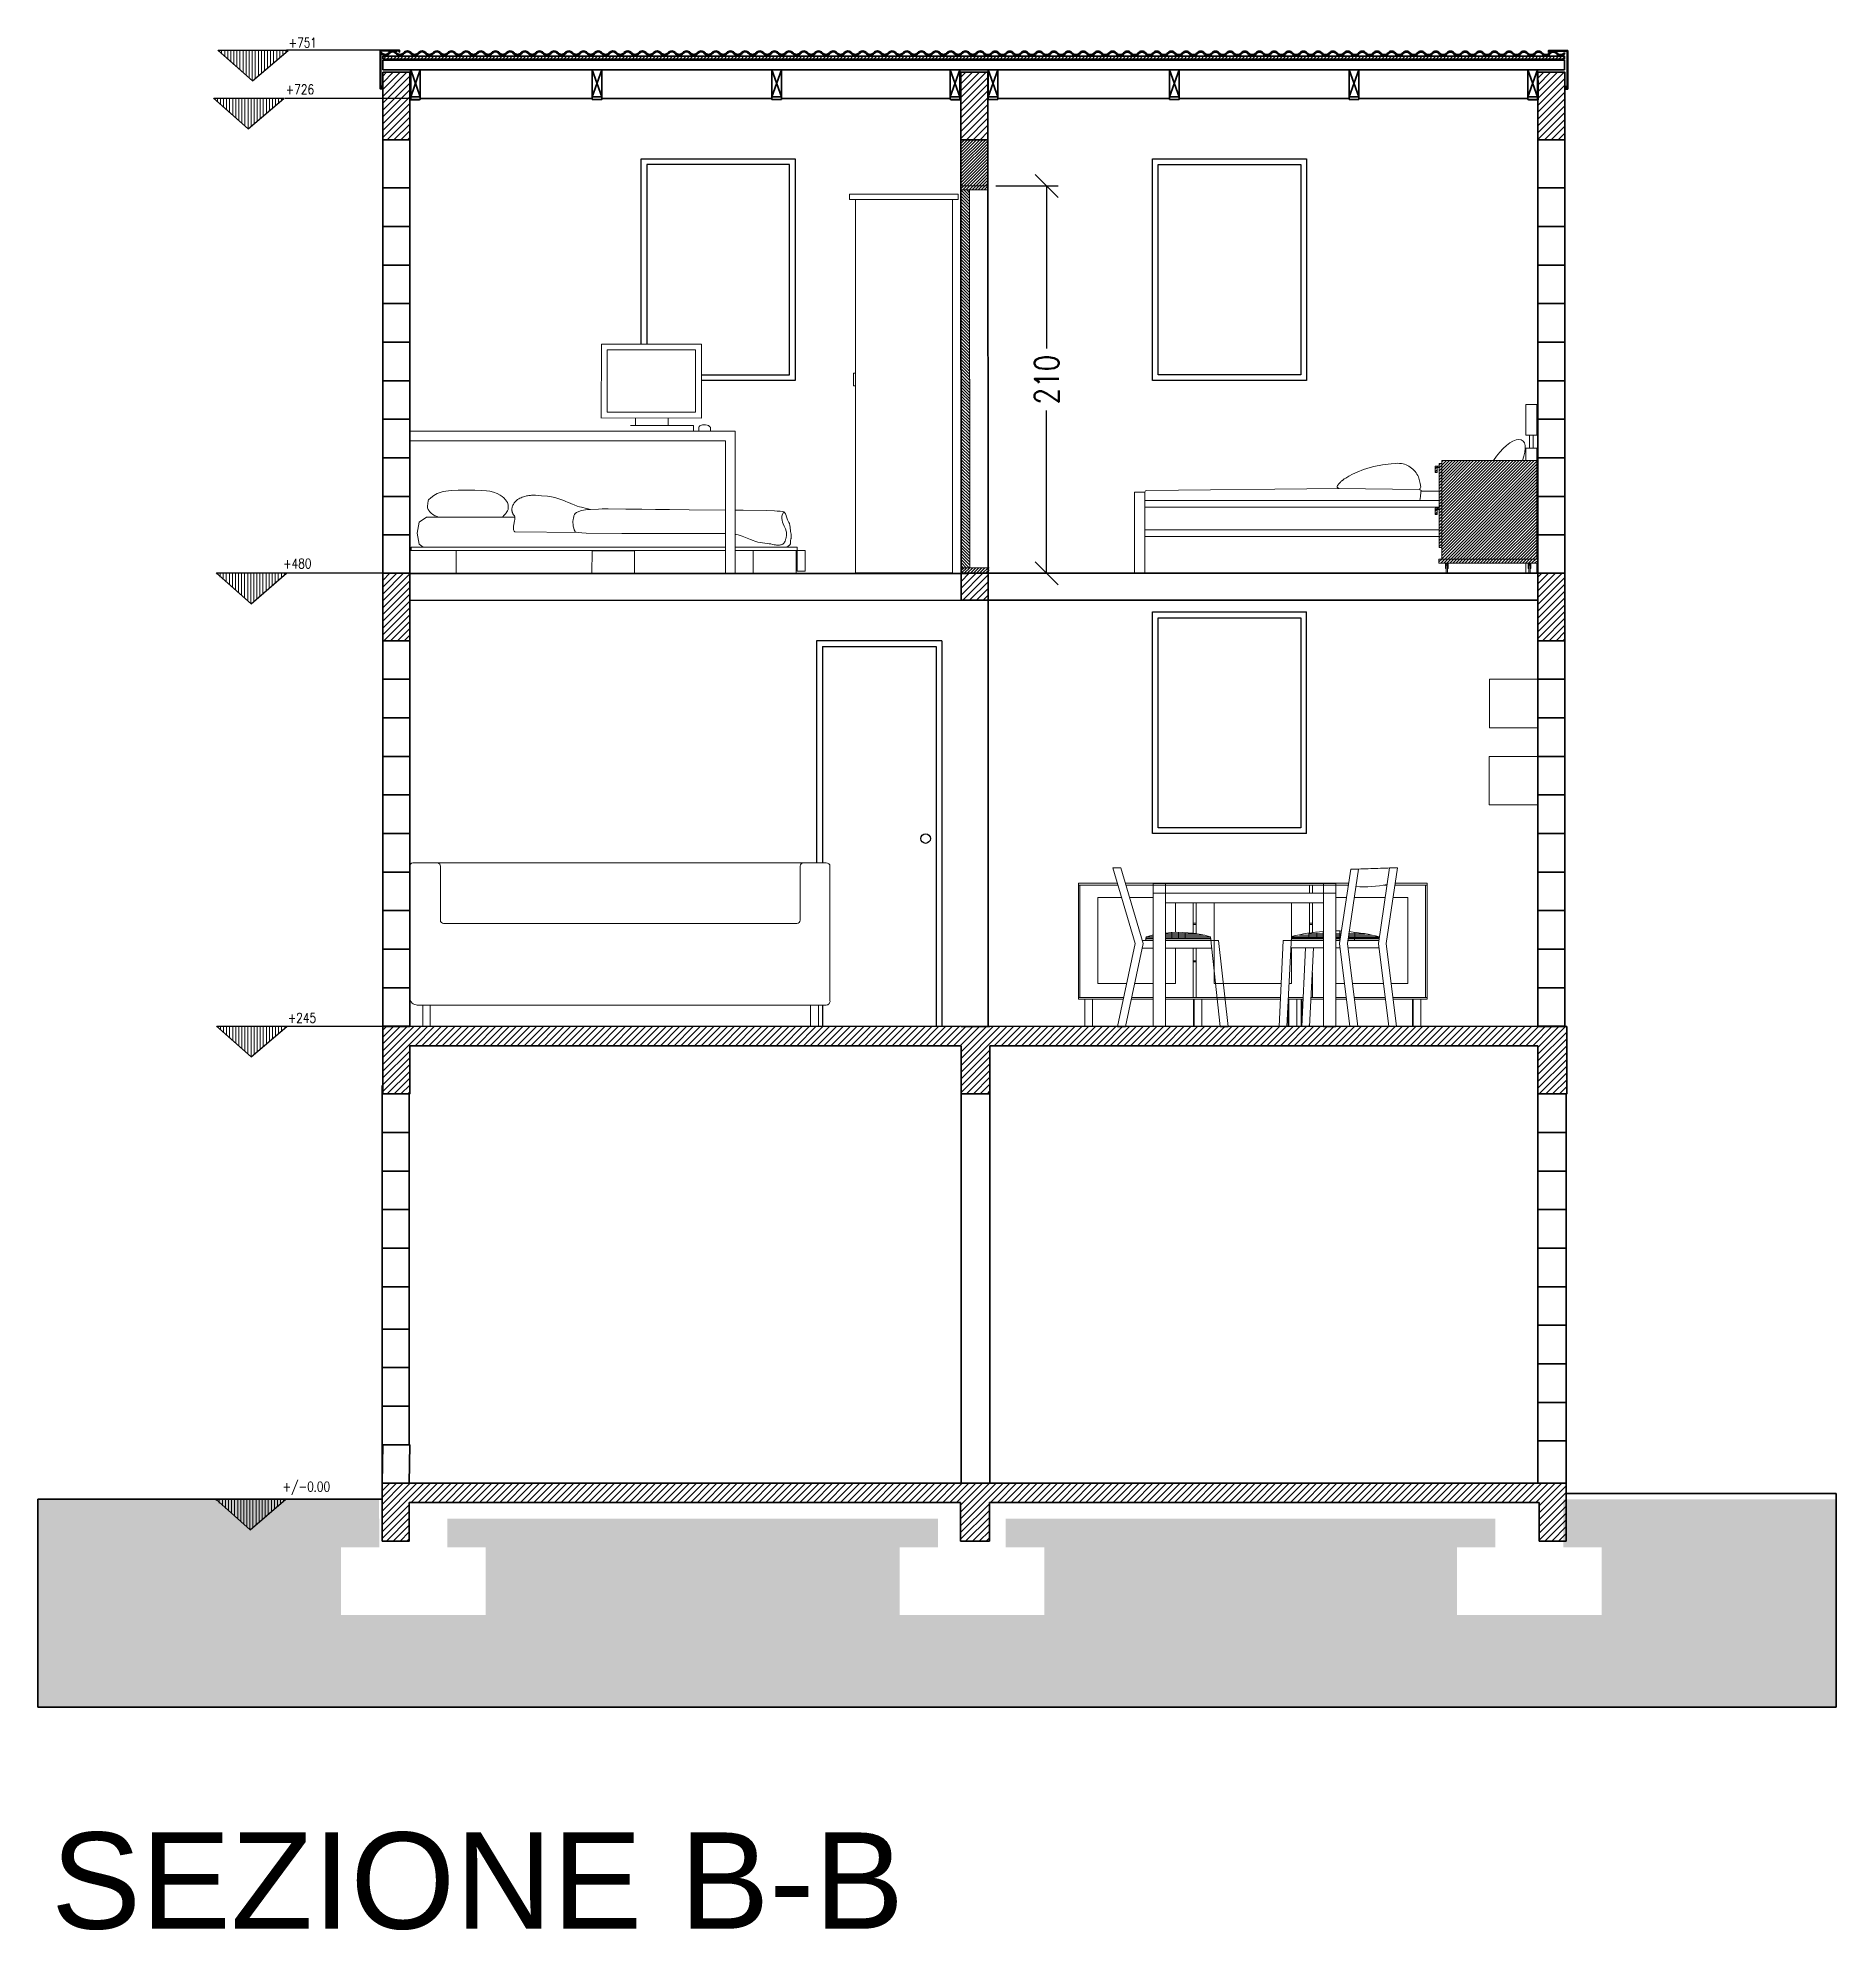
# Model space of a CAD drawing. Header units: metres. Extents: x -90 to 10476, y -9 to 23.
# Drawn here: x -50.14 to -40.81, y 2.66 to 12.48 of the extents above; entities that cross this region are included whole.
import ezdxf

# ---------------------------------------------------------------- set-up
doc = ezdxf.new("R2010")
doc.units = ezdxf.units.M
doc.header["$LTSCALE"] = 5
doc.header["$MEASUREMENT"] = 0
doc.layers.get('0').update_dxf_attribs({"color": 253})
for name, color, linetype, lineweight in [('A-ANNO-NOTE', 7, 'Continuous', 35), ('A-DOOR-FULL', 181, 'Continuous', 25), ('A-ELEV-MBE1', 7, 'Continuous', 35), ('A-ELEV-PATT', 255, 'Continuous', 18), ('A-FURN', 253, 'Continuous', 18), ('A-GLAZ-FULL', 4, 'Continuous', 25), ('A-SECT-MCUT', 7, 'Continuous', 35), ('A-SECT-PATT', 8, 'Continuous', 18)]:
    doc.layers.add(name, color=color, linetype=linetype, lineweight=lineweight)
for name, color, linetype in [('ASHADE', 7, 'Continuous'), ('IKE120015-t3', 253, 'Continuous'), ('quote', 3, 'Continuous'), ('sezioni', 1, 'Continuous')]:
    doc.layers.add(name, color=color, linetype=linetype)
doc.styles.add('E-ROMANS', font='romans.shx', dxfattribs={"width": 0.8})
doc.styles.get("Standard").update_dxf_attribs({"font": 'arial.ttf'})
doc.dimstyles.new('E-0100_TICK_12', dxfattribs={"dimscale": 0.001, "dimtxt": 125, "dimasz": 120, "dimexe": 60, "dimexo": 40, "dimgap": 30, "dimtad": 0, "dimzin": 0, "dimdsep": 46, "dimtxsty": 'E-ROMANS', "dimblk": 'OBLIQUE', "dimcen": 60, "dimclrd": 256, "dimclre": 256, "dimclrt": 256, "dimadec": 0, "dimazin": 0, "dimtfac": 1, "dimtmove": 1, "dimatfit": 3, "dimldrblk": 'OPEN90', "dimfxl": 1, "dimtfill": 1, "dimtolj": 1, "dimtzin": 0, "dimlwd": -1, "dimarcsym": 0})
pattern_1 = [(45, (-50.12109, 3.721465), (-0.01767767, 0.01767767), [])]
pattern_2 = [(45, (10.137231, -9e-16), (-0.007857724, 0.007857724), [])]

msp = doc.modelspace()

# ---------------------------------------------------------------- texts
at = {"layer": 'quote', "insert": (-48.8394, 12.4784), "char_height": 0.05, "attachment_point": 1, "style": 'E-ROMANS'}
msp.add_mtext_dynamic_manual_height_columns('+751', width=0.003001, gutter_width=9, heights=[0], dxfattribs=at)
at = {"layer": 'quote', "char_height": 0.05, "attachment_point": 1, "style": 'E-ROMANS'}
for s, insert in [('+726', (-48.8541, 12.2361)), ('+480', (-48.8677, 9.7766)), ('+245', (-48.8435, 7.4199)), ('+/-0.00', (-48.87, 4.9885))]:
    msp.add_mtext(s, dxfattribs=dict(at, insert=insert))
at = {"layer": 'sezioni', "insert": (-50.0705, 3.1701), "char_height": 0.5, "attachment_point": 1}
msp.add_mtext_dynamic_manual_height_columns('SEZIONE B-B', width=5792.642923, gutter_width=12.5, heights=[0], dxfattribs=at)

# ---------------------------------------------------------------- blocks, each defined once
blk = doc.blocks.new('A$C62C575BC')
for points in [[(-84.4, 309.2), (-16.6, 309.2), (-16.6, 305.8), (-84.4, 305.8)], [(-20.2, 72.7), (-80.8, 72.7), (-80.8, 305.8), (-20.2, 305.8)]]:
    blk.add_lwpolyline(points, close=True)
blk.add_lwpolyline([(-80.8, 189.4), (-82, 189.4), (-82, 197.3), (-80.8, 197.3)])
blk = doc.blocks.new('A$C5D344876')
for points in [[(-77.89, 66.36), (-79.69, 66.36), (-79.69, 66.9), (-77.89, 66.9)], [(-79.69, 66.36), (-78.73, 66.36), (-78.73, 64.17), (-79.69, 64.17)], [(-77.89, 68.08), (-76.67, 68.08), (-76.67, 49.77), (-77.89, 49.77)], [(-76.67, 26.21), (-35.17, 26.21), (-35.17, 69.36), (-76.67, 69.36)], [(-77.89, 47.93), (-79.69, 47.93), (-79.69, 48.48), (-77.89, 48.48)], [(-79.69, 47.93), (-78.73, 47.93), (-78.73, 45.74), (-79.69, 45.74)], [(-77.89, 49.66), (-76.67, 49.66), (-76.67, 31.34), (-77.89, 31.34)], [(-78.02, 26.21), (-34.94, 26.21), (-34.94, 24.48), (-78.02, 24.48)]]:
    blk.add_lwpolyline(points, close=True)
for points in [[(-74.87, 22.08), (-75.12, 22.08), (-75.12, 24.48), (-74, 24.48), (-74, 22.08), (-74.26, 22.08)], [(-74.87, 22.3), (-74.89, 22.3), (-74.89, 24.25), (-74.23, 24.25), (-74.23, 22.3), (-74.26, 22.3)], [(-74.87, 23.48), (-74.8, 23.52), (-74.71, 23.54), (-74.62, 23.56), (-74.54, 23.57), (-74.45, 23.56), (-74.38, 23.54), (-74.31, 23.52), (-74.26, 23.48)], [(-74.87, 20.15), (-74.87, 23.48)], [(-74.87, 20.15), (-74.8, 20.11), (-74.71, 20.08), (-74.62, 20.07), (-74.54, 20.06), (-74.45, 20.07), (-74.38, 20.08), (-74.31, 20.11), (-74.26, 20.15)], [(-74.26, 23.48), (-74.26, 20.15)], [(-38.08, 22.08), (-37.84, 22.08), (-37.84, 24.48), (-38.95, 24.48), (-38.95, 22.08), (-38.7, 22.08)], [(-38.08, 22.3), (-38.06, 22.3), (-38.06, 24.25), (-38.73, 24.25), (-38.73, 22.3), (-38.7, 22.3)], [(-38.08, 23.48), (-38.16, 23.52), (-38.24, 23.54), (-38.33, 23.56), (-38.42, 23.57), (-38.5, 23.56), (-38.58, 23.54), (-38.65, 23.52), (-38.7, 23.48)], [(-38.7, 23.48), (-38.7, 20.15)], [(-38.08, 20.15), (-38.16, 20.11), (-38.24, 20.08), (-38.33, 20.07), (-38.42, 20.06), (-38.5, 20.07), (-38.58, 20.08), (-38.65, 20.11), (-38.7, 20.15)], [(-38.08, 20.15), (-38.08, 23.48)]]:
    blk.add_lwpolyline(points)
blk = doc.blocks.new('_Oblique')
at = {"color": 0, "linetype": 'ByBlock', "lineweight": -2}
blk.add_line((-0.5, -0.5), (0.5, 0.5), dxfattribs=at)
blk = doc.blocks.new('*D277')
at = {"layer": 'quote', "lineweight": -2, "transparency": 16777216}
for p, q in [((-45.1699, 11.7101), (-44.8462, 11.7101)), ((-45.1699, 9.7012), (-44.8462, 9.7012))]:
    blk.add_line(p, q, dxfattribs=at)
at = {"layer": 'quote', "transparency": 16777216}
for p, q in [((-44.9062, 11.7101), (-44.9062, 10.8642)), ((-44.9062, 9.7012), (-44.9062, 10.5471))]:
    blk.add_line(p, q, dxfattribs=at)
at = {"layer": 'quote', "transparency": 16777216, "xscale": 0.12, "yscale": 0.12, "zscale": 0.12}
for p, rotation in [((-44.9062, 11.7101), 90), ((-44.9062, 9.7012), 270)]:
    blk.add_blockref('_Oblique', p, dxfattribs=dict(at, rotation=rotation))
at = {"layer": 'quote', "transparency": 16777216, "insert": (-44.9062, 10.7056), "char_height": 0.125, "attachment_point": 5, "rotation": 90, "style": 'E-ROMANS', "bg_fill": 3, "box_fill_scale": 1.25, "bg_fill_color": 256, "bg_fill_true_color": 13158600, "bg_fill_transparency": 0}
blk.add_mtext('\\A1;210', dxfattribs=at)
blk = doc.blocks.new('_Open90')
at = {"color": 0, "linetype": 'ByBlock', "lineweight": -2}
for p, q in [((0, 0), (-1, 0)), ((-0.5, 0.5), (0, 0)), ((0, 0), (-0.5, -0.5))]:
    blk.add_line(p, q, dxfattribs=at)

# ---------------------------------------------------------------- hatches: boundary and pattern name
at = {"true_color": 0x636466}
h = msp.add_hatch(dxfattribs=at)
h.set_pattern_fill('ANSI31', color=251, scale=0.0035)
h.set_pattern_definition(pattern_2)
h.paths.add_polyline_path([(-45.2101, 11.9497), (-45.3494, 11.9497), (-45.3494, 11.7101), (-45.2096, 11.7101)])
h.paths.add_polyline_path([(-45.2096, 11.7101), (-45.3494, 11.7101), (-45.3494, 11.6901), (-45.2096, 11.6901)])
h = msp.add_hatch(dxfattribs=at)
h.set_pattern_fill('ANSI31', color=251, scale=0.0035, angle=90)
h.set_pattern_definition([(135, (-28.74169, 2.262853), (-0.007857724, -0.007857724), [])])
h.paths.add_polyline_path([(-45.3506, 9.7301), (-45.3056, 9.7301), (-45.3057, 11.6901), (-45.3507, 11.6901)])
h = msp.add_hatch(dxfattribs=at)
h.set_pattern_fill('ANSI31', color=251, scale=0.0035)
h.set_pattern_definition(pattern_2)
h.paths.add_polyline_path([(-45.3495, 9.73), (-45.3496, 9.7012), (-45.2098, 9.7012), (-45.2051, 9.7012), (-45.2051, 9.73)])
at = {"layer": 'A-ELEV-PATT'}
h = msp.add_hatch(dxfattribs=at)
h.set_pattern_fill('ANSI31', color=256, scale=0.005, angle=225, style=0)
h.set_pattern_definition([(270, (155.45821, -119.410005), (0.015875, -4e-17), [])])
h.paths.add_polyline_path([(-49.2092, 12.4136), (-49.0252, 12.255), (-48.8412, 12.4136)])
h = msp.add_hatch(dxfattribs=at)
h.set_pattern_fill('ANSI31', color=256, scale=0.005, angle=225, style=0)
h.set_pattern_definition([(270, (155.436315, -119.659766), (0.015875, -4e-17), [])])
h.paths.add_polyline_path([(-49.231, 12.1638), (-49.047, 12.0053), (-48.863, 12.1638)])
h = msp.add_hatch(dxfattribs=at)
h.set_pattern_fill('ANSI31', color=256, scale=0.005, angle=225, style=0)
h.set_pattern_definition([(270, (155.4506, -122.122308), (0.015875, -4e-17), [])])
h.paths.add_polyline_path([(-49.2168, 9.7013), (-49.0328, 9.5427), (-48.8488, 9.7013)])
h = msp.add_hatch(dxfattribs=at)
h.set_pattern_fill('ANSI31', color=256, scale=0.005, angle=225, style=0)
h.set_pattern_definition([(270, (155.452127, -124.473086), (0.015875, -4e-17), [])])
h.paths.add_polyline_path([(-49.2152, 7.3505), (-49.0312, 7.1919), (-48.8472, 7.3505)])
h = msp.add_hatch(dxfattribs=at)
h.set_pattern_fill('ANSI31', color=256, scale=0.005, angle=225, style=0)
h.set_pattern_definition([(270, (155.446246, -126.925708), (0.015875, -4e-17), [])])
h.paths.add_polyline_path([(-49.2211, 4.8979), (-49.0371, 4.7393), (-48.8531, 4.8979)])
at = {"layer": 'A-FURN', "true_color": 0x636466}
h = msp.add_hatch(dxfattribs=at)
h.set_pattern_fill('ANSI31', color=251, scale=0.0035)
h.set_pattern_definition([(45, (0, -3e-15), (-0.007857724, 0.007857724), [])])
h.paths.add_polyline_path([(-42.8699, 10.0381), (-42.8912, 10.0381), (-42.8912, 10.0316), (-42.8798, 10.0316), (-42.8699, 10.0316)])
h.paths.add_polyline_path([(-42.8798, 10.0316), (-42.8912, 10.0316), (-42.8912, 10.0057), (-42.8798, 10.0057)])
h.paths.add_polyline_path([(-42.8554, 10.0435), (-42.8699, 10.0435), (-42.8699, 9.9271), (-42.8554, 9.9271)])
h.paths.add_polyline_path([(-42.8554, 10.0786), (-42.8699, 10.0786), (-42.8699, 10.0534), (-42.8554, 10.0534)])
h.paths.add_polyline_path([(-42.8554, 10.0521), (-42.8699, 10.0521), (-42.8699, 10.0435), (-42.8554, 10.0435)])
h.paths.add_polyline_path([(-42.8554, 9.9271), (-42.8699, 9.9271), (-42.8699, 9.892), (-42.8554, 9.892)])
h.paths.add_polyline_path([(-42.8554, 9.892), (-42.8699, 9.892), (-42.8699, 9.835), (-42.8554, 9.835)])
h.paths.add_polyline_path([(-42.8699, 10.2565), (-42.8912, 10.2565), (-42.8912, 10.2501), (-42.8699, 10.2501)])
h.paths.add_polyline_path([(-42.8798, 10.2501), (-42.8912, 10.2501), (-42.8912, 10.2241), (-42.8798, 10.2241)])
h.paths.add_polyline_path([(-42.8554, 10.2705), (-42.8699, 10.2705), (-42.8699, 10.1274), (-42.8554, 10.1274)])
h.paths.add_polyline_path([(-42.8554, 10.1274), (-42.8699, 10.1274), (-42.8699, 10.0786), (-42.8554, 10.0786)])
h.paths.add_polyline_path([(-42.6285, 10.1815), (-42.6278, 10.1896), (-42.6267, 10.1979), (-42.6251, 10.2064), (-42.6232, 10.2148), (-42.621, 10.223), (-42.6185, 10.231), (-42.6157, 10.2388), (-42.6125, 10.2464), (-42.6089, 10.254), (-42.605, 10.2616), (-42.6006, 10.2693), (-42.5957, 10.2771), (-42.5902, 10.2853), (-42.59, 10.2857), (-42.8554, 10.2857), (-42.8554, 10.1274), (-42.4449, 10.1274), (-42.4441, 10.0786), (-42.4205, 10.0786), (-42.4205, 10.122), (-42.4017, 10.122), (-42.4017, 10.1897), (-42.4205, 10.1897), (-42.4205, 10.2857), (-42.4434, 10.2857), (-42.4444, 10.2837), (-42.4479, 10.2772), (-42.4518, 10.2704), (-42.4559, 10.2634), (-42.4604, 10.2561), (-42.4652, 10.2485), (-42.4703, 10.2408), (-42.4755, 10.2331), (-42.4808, 10.2254), (-42.4862, 10.2178), (-42.4916, 10.2105), (-42.497, 10.2034), (-42.5022, 10.1967), (-42.5074, 10.1904), (-42.5125, 10.1844), (-42.5176, 10.1787), (-42.5226, 10.1733), (-42.5276, 10.1682), (-42.5326, 10.1634), (-42.5376, 10.1588), (-42.5427, 10.1544), (-42.5477, 10.1503), (-42.5526, 10.1464), (-42.5575, 10.1428), (-42.5623, 10.1396), (-42.567, 10.1367), (-42.5715, 10.1343), (-42.5758, 10.1322), (-42.5799, 10.1306), (-42.5837, 10.1295), (-42.5875, 10.1288), (-42.591, 10.1285), (-42.5946, 10.1286), (-42.598, 10.1292), (-42.6015, 10.1301), (-42.6049, 10.1315), (-42.6084, 10.1332), (-42.6119, 10.1353), (-42.6153, 10.138), (-42.6185, 10.1411), (-42.6213, 10.1449), (-42.6239, 10.1493), (-42.6259, 10.1543), (-42.6274, 10.1601), (-42.6284, 10.1666), (-42.6287, 10.1738)])
h.paths.add_polyline_path([(-42.4755, 10.2331), (-42.4703, 10.2408), (-42.4652, 10.2485), (-42.4604, 10.2561), (-42.4559, 10.2634), (-42.4518, 10.2704), (-42.4479, 10.2772), (-42.4444, 10.2837), (-42.4434, 10.2857), (-42.59, 10.2857), (-42.5902, 10.2853), (-42.5957, 10.2771), (-42.6006, 10.2693), (-42.605, 10.2616), (-42.6089, 10.254), (-42.6125, 10.2464), (-42.6157, 10.2388), (-42.6185, 10.231), (-42.621, 10.223), (-42.6232, 10.2148), (-42.6251, 10.2064), (-42.6267, 10.1979), (-42.6278, 10.1896), (-42.6285, 10.1815), (-42.6287, 10.1738), (-42.6284, 10.1666), (-42.6274, 10.1601), (-42.6259, 10.1543), (-42.6239, 10.1493), (-42.6213, 10.1449), (-42.6185, 10.1411), (-42.6153, 10.138), (-42.6119, 10.1353), (-42.6084, 10.1332), (-42.6049, 10.1315), (-42.6015, 10.1301), (-42.598, 10.1292), (-42.5946, 10.1286), (-42.591, 10.1285), (-42.5875, 10.1288), (-42.5837, 10.1295), (-42.5799, 10.1306), (-42.5758, 10.1322), (-42.5715, 10.1343), (-42.567, 10.1367), (-42.5623, 10.1396), (-42.5575, 10.1428), (-42.5526, 10.1464), (-42.5477, 10.1503), (-42.5427, 10.1544), (-42.5376, 10.1588), (-42.5326, 10.1634), (-42.5276, 10.1682), (-42.5226, 10.1733), (-42.5176, 10.1787), (-42.5125, 10.1844), (-42.5074, 10.1904), (-42.5022, 10.1967), (-42.497, 10.2034), (-42.4916, 10.2105), (-42.4862, 10.2178), (-42.4808, 10.2254)], flags=17)
h.paths.add_polyline_path([(-42.4449, 10.1274), (-42.8554, 10.1274), (-42.8554, 10.0786), (-42.4441, 10.0786)], flags=17)
h.paths.add_polyline_path([(-42.4205, 10.0786), (-42.8554, 10.0786), (-42.8554, 10.0534), (-42.8554, 10.0435), (-42.4205, 10.0435)])
h.paths.add_polyline_path([(-42.4205, 10.0435), (-42.8554, 10.0435), (-42.8554, 9.9271), (-42.4205, 9.9271)])
h.paths.add_polyline_path([(-42.4205, 9.9271), (-42.8554, 9.9271), (-42.8554, 9.892), (-42.4205, 9.892)])
h.paths.add_polyline_path([(-42.4205, 9.892), (-42.8554, 9.892), (-42.8554, 9.835), (-42.8554, 9.7741), (-42.4205, 9.7741)])
h.paths.add_polyline_path([(-42.4205, 9.7741), (-42.8554, 9.7741), (-42.8714, 9.7741), (-42.8714, 9.7536), (-42.4205, 9.7536)])
h.paths.add_polyline_path([(-42.8343, 9.7509), (-42.8264, 9.7509), (-42.8264, 9.7278), (-42.8268, 9.7278), (-42.8268, 9.7251), (-42.8238, 9.7251), (-42.8238, 9.7536), (-42.837, 9.7536), (-42.837, 9.7251), (-42.8341, 9.7251), (-42.8341, 9.7278), (-42.8343, 9.7278)])
h.paths.add_polyline_path([(-42.8264, 9.7509), (-42.8343, 9.7509), (-42.8343, 9.7278), (-42.8341, 9.7278), (-42.8341, 9.7417), (-42.8332, 9.7422), (-42.8322, 9.7425), (-42.8311, 9.7427), (-42.8301, 9.7428), (-42.8291, 9.7427), (-42.8282, 9.7425), (-42.8274, 9.7422), (-42.8268, 9.7417), (-42.8268, 9.7278), (-42.8264, 9.7278)], flags=17)
h.paths.add_polyline_path([(-42.395, 9.7536), (-42.4082, 9.7536), (-42.4082, 9.7251), (-42.4052, 9.7251), (-42.4052, 9.7278), (-42.4056, 9.7278), (-42.4056, 9.7509), (-42.3977, 9.7509), (-42.3977, 9.7278), (-42.3979, 9.7278), (-42.3979, 9.7251), (-42.395, 9.7251)])
h.paths.add_polyline_path([(-42.3977, 9.7509), (-42.4056, 9.7509), (-42.4056, 9.7278), (-42.4052, 9.7278), (-42.4052, 9.7417), (-42.4046, 9.7422), (-42.4038, 9.7425), (-42.4029, 9.7427), (-42.4019, 9.7428), (-42.4009, 9.7427), (-42.3998, 9.7425), (-42.3988, 9.7422), (-42.3979, 9.7417), (-42.3979, 9.7278), (-42.3977, 9.7278)], flags=17)
h.paths.add_polyline_path([(-42.3637, 10.2857), (-42.4205, 10.2857), (-42.4205, 10.1897), (-42.3637, 10.1897)])
h.paths.add_polyline_path([(-42.3827, 10.1897), (-42.4017, 10.1897), (-42.4017, 10.122), (-42.3827, 10.122)])
h.paths.add_polyline_path([(-42.3634, 10.1897), (-42.3827, 10.1897), (-42.3827, 10.122), (-42.3634, 10.122)])
h.paths.add_polyline_path([(-42.3637, 10.122), (-42.4205, 10.122), (-42.4205, 9.7741), (-42.3637, 9.7741)])
h.paths.add_polyline_path([(-42.3637, 9.7741), (-42.4205, 9.7741), (-42.4205, 9.7536), (-42.3637, 9.7536)])
at = {"layer": 'A-SECT-PATT'}
h = msp.add_hatch(dxfattribs=at)
h.set_pattern_fill('ANSI31', color=256, scale=0.1, style=0)
h.set_pattern_definition([(45, (-68.793885, -5.674175), (-0.008838835, 0.008838835), [])])
h.paths.add_polyline_path([(-42.2197, 12.3828), (-48.3504, 12.3828), (-48.3504, 12.3678), (-42.2197, 12.3678)])
h = msp.add_hatch(dxfattribs=at)
h.set_pattern_fill('ANSI31', color=256, scale=0.2, style=0)
h.set_pattern_definition(pattern_1)
h.paths.add_polyline_path([(-48.2104, 12.2997), (-48.3504, 12.2997), (-48.3504, 11.9497), (-48.2104, 11.9497)])
h = msp.add_hatch(dxfattribs=at)
h.set_pattern_fill('ANSI31', color=256, scale=0.2, style=0)
h.set_pattern_definition(pattern_1)
h.paths.add_polyline_path([(-45.2107, 12.2997), (-45.3507, 12.2997), (-45.3507, 11.9497), (-45.2107, 11.9497)])
h = msp.add_hatch(dxfattribs=at)
h.set_pattern_fill('ANSI31', color=256, scale=0.2, style=0)
h.set_pattern_definition([(45, (-47.122473, 3.721465), (-0.01767767, 0.01767767), [])])
h.paths.add_polyline_path([(-42.2179, 12.2997), (-42.3579, 12.2997), (-42.3579, 11.9497), (-42.2179, 11.9497)])
h = msp.add_hatch(dxfattribs=at)
h.set_pattern_fill('ANSI31', color=256, scale=0.2, style=0)
h.set_pattern_definition(pattern_1)
h.paths.add_polyline_path([(-48.2104, 9.7012), (-48.3504, 9.7012), (-48.3504, 9.3512), (-48.2104, 9.3512)])
h = msp.add_hatch(dxfattribs=at)
h.set_pattern_fill('ANSI31', color=256, scale=0.2, style=0)
h.set_pattern_definition(pattern_1)
h.paths.add_polyline_path([(-45.2104, 9.7012), (-45.3504, 9.7012), (-45.3504, 9.5619), (-45.2104, 9.5619)])
h = msp.add_hatch(dxfattribs=at)
h.set_pattern_fill('ANSI31', color=256, scale=0.2, style=0)
h.set_pattern_definition([(45, (-47.128177, 1.127572), (-0.01767767, 0.01767767), [])])
h.paths.add_polyline_path([(-42.2178, 9.7012), (-42.3578, 9.7012), (-42.3578, 9.3512), (-42.2178, 9.3512)])
h = msp.add_hatch(dxfattribs=at)
h.set_pattern_fill('ANSI31', color=256, scale=0.2, style=0)
h.set_pattern_definition(pattern_1)
h.paths.add_polyline_path([(-48.2104, 7.2506), (-45.3503, 7.2506), (-45.3503, 7.0006), (-45.2003, 7.0006), (-45.2003, 7.2506), (-42.3579, 7.2506), (-42.3579, 7.0006), (-42.2079, 7.0006), (-42.2079, 7.3506), (-42.3579, 7.3506), (-47.0134, 7.3506), (-48.3504, 7.3506), (-48.3504, 7.0006), (-48.2104, 7.0006)])
h = msp.add_hatch(dxfattribs=at)
h.set_pattern_fill('ANSI31', color=256, scale=0.2, style=0)
h.set_pattern_definition([(45, (-50.124016, 3.701666), (-0.01767767, 0.01767767), [])])
h.paths.add_polyline_path([(-42.2108, 4.9808), (-42.3508, 4.9808), (-45.2032, 4.9808), (-45.3524, 4.9808), (-48.2133, 4.9808), (-48.3533, 4.9808), (-48.3533, 4.6808), (-48.2133, 4.6808), (-48.2133, 4.8808), (-45.3524, 4.8808), (-45.3524, 4.6808), (-45.2032, 4.6808), (-45.2032, 4.8808), (-42.3508, 4.8808), (-42.3508, 4.6808), (-42.2108, 4.6808)])
h = msp.add_hatch(dxfattribs=at)
h.set_pattern_fill('DOTS', color=256, style=0)
h.set_pattern_definition([(0, (-97.21378, 1.00305), (0.03125, 0.0625), [0, -0.0625])])
h.paths.add_polyline_path([(-42.7775, 4.6479), (-42.5783, 4.6479), (-42.5783, 4.7979), (-45.1182, 4.7979), (-45.1182, 4.6479), (-44.9191, 4.6479), (-44.9191, 4.2979), (-45.6691, 4.2979), (-45.6691, 4.6479), (-45.4699, 4.6479), (-45.4699, 4.7979), (-48.0161, 4.7979), (-48.0161, 4.6479), (-47.8169, 4.6479), (-47.8169, 4.2979), (-48.5669, 4.2979), (-48.5669, 4.6479), (-48.3677, 4.6479), (-48.3677, 4.7979), (-48.3692, 4.7979), (-48.3692, 4.8979), (-50.1399, 4.8979), (-50.1399, 3.8188), (-40.8104, 3.8188), (-40.8104, 4.2979), (-40.8104, 4.5575), (-40.8104, 4.6479), (-40.8104, 4.7979), (-40.8104, 4.8979), (-42.2266, 4.8979), (-42.2266, 4.7979), (-42.2266, 4.6479), (-42.0275, 4.6479), (-42.0275, 4.2979), (-42.7775, 4.2979)])

# ---------------------------------------------------------------- linework, layer by layer
at = {"color": 251, "true_color": 0x636466}
for p, q in [((-42.3579, 9.2782), (-42.3579, 8.9206)), ((-42.3579, 8.9017), (-42.3579, 8.5439))]:
    msp.add_line(p, q, dxfattribs=at)
at = {"layer": 'A-ANNO-NOTE', "color": 252, "true_color": 0x939598}
msp.add_line((-45.2107, 12.3759), (-45.2043, 12.3828), dxfattribs=at)
at = {"layer": 'A-ANNO-NOTE'}
for p, q in [((-42.3732, 12.4005), (-42.3694, 12.3973)), ((-42.297, 12.4005), (-42.2932, 12.3973)), ((-42.2208, 12.4005), (-42.217, 12.3973)), ((-42.2197, 12.3678), (-42.2198, 12.3828)), ((-48.3504, 12.3631), (-48.3504, 12.3131)), ((-42.2197, 12.3631), (-42.2197, 12.3131)), ((-45.2107, 11.9497), (-45.2104, 9.7012)), ((-45.2104, 9.7012), (-42.3579, 9.7012)), ((-45.2104, 9.5619), (-45.2099, 7.3506)), ((-45.2104, 9.5608), (-42.3579, 9.5608)), ((-45.2003, 7.3506), (-42.3579, 7.3512)), ((-48.3533, 4.9808), (-48.3533, 7.0445)), ((-45.3503, 7.0006), (-45.3503, 4.9808)), ((-45.2003, 7.0006), (-45.2003, 4.9808)), ((-40.8104, 4.9284), (-42.2108, 4.9284)), ((-40.8104, 3.8188), (-40.8104, 4.9284)), ((-50.1399, 4.8979), (-48.3533, 4.8979)), ((-50.1399, 3.8188), (-40.8104, 3.8188))]:
    msp.add_line(p, q, dxfattribs=at)
at = {"layer": 'A-DOOR-FULL'}
for p, q in [((-45.4499, 9.3512), (-46.0999, 9.3512)), ((-46.0999, 9.3512), (-46.0997, 8.1988)), ((-45.4499, 9.3512), (-45.4499, 7.3512)), ((-46.0999, 9.3212), (-46.0999, 9.3212)), ((-46.0699, 9.3212), (-45.4799, 9.3212)), ((-46.0699, 9.3212), (-46.0699, 8.1988)), ((-45.4799, 9.3212), (-45.4795, 7.3512)), ((-46.0695, 7.4613), (-46.0695, 7.3511))]:
    msp.add_line(p, q, dxfattribs=at)
msp.add_circle((-45.5344, 8.3251), 0.025, dxfattribs=at)
at = {"layer": 'A-ELEV-MBE1'}
for p, q in [((-48.3562, 12.4016), (-48.3601, 12.3984)), ((-48.3504, 12.3828), (-42.2198, 12.3828)), ((-48.3504, 12.3678), (-48.3504, 12.3828)), ((-48.3504, 12.3678), (-45.2107, 12.3678)), ((-48.2661, 12.4039), (-48.2631, 12.4039)), ((-47.2894, 12.4016), (-47.2933, 12.3984)), ((-47.2513, 12.4016), (-47.2475, 12.3984)), ((-46.6798, 12.4016), (-46.6837, 12.3984)), ((-45.613, 12.4016), (-45.6169, 12.3984)), ((-45.5749, 12.4016), (-45.5711, 12.3984)), ((-45.2107, 12.3678), (-42.2197, 12.3678)), ((-44.1639, 12.4005), (-44.1678, 12.3973)), ((-44.1258, 12.4005), (-44.122, 12.3973)), ((-43.5543, 12.4005), (-43.5582, 12.3973)), ((-42.4875, 12.4005), (-42.4914, 12.3973)), ((-42.4494, 12.4005), (-42.4456, 12.3973)), ((-48.3504, 12.3631), (-45.2107, 12.3631)), ((-48.3501, 12.3131), (-45.2107, 12.3131)), ((-48.2061, 12.2575), (-48.2061, 12.3131)), ((-45.356, 12.1592), (-45.356, 12.3131)), ((-45.3547, 12.3131), (-42.2197, 12.3131)), ((-45.2107, 12.3631), (-42.2197, 12.3631)), ((-42.3606, 12.1592), (-42.3606, 12.3131)), ((-48.3561, 12.2169), (-48.3561, 12.2269)), ((-48.3531, 12.2269), (-48.3561, 12.2269)), ((-48.3531, 12.2139), (-48.3531, 12.2269)), ((-48.2056, 12.2575), (-48.2104, 12.2575)), ((-45.356, 12.2075), (-45.3517, 12.2075)), ((-42.3606, 12.2075), (-42.3563, 12.2075)), ((-42.213, 12.2124), (-42.213, 12.2254)), ((-42.213, 12.2254), (-42.21, 12.2254)), ((-42.21, 12.2154), (-42.21, 12.2254)), ((-48.1604, 12.1575), (-48.1604, 12.1592)), ((-48.1556, 12.1632), (-47.2635, 12.1632)), ((-47.2135, 12.1632), (-46.3322, 12.1632)), ((-46.2822, 12.1632), (-45.406, 12.1632)), ((-45.1602, 12.1632), (-44.2681, 12.1632)), ((-44.2181, 12.1632), (-43.3368, 12.1632)), ((-43.2868, 12.1632), (-42.4106, 12.1632)), ((-45.3507, 11.9497), (-45.3504, 9.5619)), ((-48.2104, 9.7006), (-45.3505, 9.7008)), ((-45.3124, 9.7008), (-45.9986, 9.7008)), ((-48.2104, 9.5606), (-45.3505, 9.5608)), ((-42.3479, 7.0006), (-42.3479, 7.0006)), ((-42.3479, 7.0006), (-42.3459, 7.0006)), ((-42.3459, 7.0006), (-42.3479, 7.0006)), ((-42.2079, 7.0006), (-42.2697, 7.0006)), ((-42.2697, 7.0006), (-42.2079, 7.0006)), ((-50.1399, 4.8979), (-50.1399, 3.8188))]:
    msp.add_line(p, q, dxfattribs=at)
for points in [[(-48.3531, 12.2139), (-48.3631, 12.2139), (-48.3631, 12.4139), (-48.2631, 12.4139), (-48.2631, 12.4039)], [(-48.3561, 12.2169), (-48.3601, 12.2169), (-48.3601, 12.4109), (-48.2661, 12.4109), (-48.2661, 12.4039)], [(-42.213, 12.2124), (-42.203, 12.2124), (-42.203, 12.4124), (-42.303, 12.4124), (-42.303, 12.4024)], [(-42.21, 12.2154), (-42.206, 12.2154), (-42.206, 12.4094), (-42.3, 12.4094), (-42.3, 12.4024)], [(-48.2104, 12.2575), (-48.2104, 12.1575), (-48.1604, 12.1575)], [(-48.2056, 12.173), (-48.2056, 12.1592), (-48.1556, 12.1592), (-48.1556, 12.173)], [(-47.2635, 12.173), (-47.2635, 12.1592), (-47.2135, 12.1592), (-47.2135, 12.173)], [(-46.3322, 12.173), (-46.3322, 12.1592), (-46.2822, 12.1592), (-46.2822, 12.173)], [(-45.406, 12.173), (-45.406, 12.1592), (-45.356, 12.1592), (-45.356, 12.173)], [(-45.3517, 12.2575), (-45.3517, 12.1575), (-45.4017, 12.1575)], [(-45.2102, 12.173), (-45.2102, 12.1592), (-45.1602, 12.1592), (-45.1602, 12.173)], [(-44.2681, 12.173), (-44.2681, 12.1592), (-44.2181, 12.1592), (-44.2181, 12.173)], [(-43.3368, 12.173), (-43.3368, 12.1592), (-43.2868, 12.1592), (-43.2868, 12.173)], [(-42.4106, 12.173), (-42.4106, 12.1592), (-42.3606, 12.1592), (-42.3606, 12.173)], [(-42.3563, 12.2575), (-42.3563, 12.1575), (-42.4063, 12.1575)], [(-45.3503, 7.3506), (-45.3503, 7.3506), (-45.2003, 7.3506)], [(-45.2003, 7.2506), (-45.2003, 7.0006), (-45.3503, 7.0006), (-45.3503, 7.2506)]]:
    msp.add_lwpolyline(points, dxfattribs=at)
for centre, radius, start, end in [((-48.3372, 12.4172), 0.0297, 219.42406, 320.57594), ((-48.3372, 12.4172), 0.0247, 219.42406, 320.57594), ((-48.2991, 12.3859), 0.0247, 39.42406, 140.57594), ((-48.2991, 12.3859), 0.0197, 39.42406, 140.57594), ((-48.261, 12.4172), 0.0297, 219.42406, 320.57594), ((-48.261, 12.4172), 0.0247, 219.42406, 320.57594), ((-48.2229, 12.3859), 0.0247, 39.42406, 140.57594), ((-48.2229, 12.3859), 0.0197, 39.42406, 140.57594), ((-48.1848, 12.4172), 0.0297, 219.42406, 320.57594), ((-48.1848, 12.4172), 0.0247, 219.42406, 320.57594), ((-48.1467, 12.3859), 0.0247, 39.42406, 140.57594), ((-48.1467, 12.3859), 0.0197, 39.42406, 140.57594), ((-48.1086, 12.4172), 0.0297, 219.42406, 320.57594), ((-48.1086, 12.4172), 0.0247, 219.42406, 320.57594), ((-48.0705, 12.3859), 0.0247, 39.42406, 140.57594), ((-48.0705, 12.3859), 0.0197, 39.42406, 140.57594), ((-48.0324, 12.4172), 0.0297, 219.42406, 320.57594), ((-48.0324, 12.4172), 0.0247, 219.42406, 320.57594), ((-47.9943, 12.3859), 0.0247, 39.42406, 140.57594), ((-47.9943, 12.3859), 0.0197, 39.42406, 140.57594), ((-47.9562, 12.4172), 0.0297, 219.42406, 320.57594), ((-47.9562, 12.4172), 0.0247, 219.42406, 320.57594), ((-47.9181, 12.3859), 0.0247, 39.42406, 140.57594), ((-47.9181, 12.3859), 0.0197, 39.42406, 140.57594), ((-47.88, 12.4172), 0.0297, 219.42406, 320.57594), ((-47.88, 12.4172), 0.0247, 219.42406, 320.57594), ((-47.8419, 12.3859), 0.0247, 39.42406, 140.57594), ((-47.8419, 12.3859), 0.0197, 39.42406, 140.57594), ((-47.8038, 12.4172), 0.0297, 219.42406, 320.57594), ((-47.8038, 12.4172), 0.0247, 219.42406, 320.57594), ((-47.7657, 12.3859), 0.0247, 39.42406, 140.57594), ((-47.7657, 12.3859), 0.0197, 39.42406, 140.57594), ((-47.7276, 12.4172), 0.0297, 219.42406, 320.57594), ((-47.7276, 12.4172), 0.0247, 219.42406, 320.57594), ((-47.6895, 12.3859), 0.0247, 39.42406, 140.57594), ((-47.6895, 12.3859), 0.0197, 39.42406, 140.57594), ((-47.6514, 12.4172), 0.0297, 219.42406, 320.57594), ((-47.6514, 12.4172), 0.0247, 219.42406, 320.57594), ((-47.6133, 12.3859), 0.0247, 39.42406, 140.57594), ((-47.6133, 12.3859), 0.0197, 39.42406, 140.57594), ((-47.5752, 12.4172), 0.0297, 219.42406, 320.57594), ((-47.5752, 12.4172), 0.0247, 219.42406, 320.57594), ((-47.5371, 12.3859), 0.0247, 39.42406, 140.57594), ((-47.5371, 12.3859), 0.0197, 39.42406, 140.57594), ((-47.499, 12.4172), 0.0297, 219.42406, 320.57594), ((-47.499, 12.4172), 0.0247, 219.42406, 320.57594), ((-47.4609, 12.3859), 0.0247, 39.42406, 140.57594), ((-47.4609, 12.3859), 0.0197, 39.42406, 140.57594), ((-47.4228, 12.4172), 0.0297, 219.42406, 320.57594), ((-47.4228, 12.4172), 0.0247, 219.42406, 320.57594), ((-47.3847, 12.3859), 0.0247, 39.42406, 140.57594), ((-47.3847, 12.3859), 0.0197, 39.42406, 140.57594), ((-47.3466, 12.4172), 0.0297, 219.42406, 320.57594), ((-47.3466, 12.4172), 0.0247, 219.42406, 320.57594), ((-47.3085, 12.3859), 0.0247, 39.42406, 140.57594), ((-47.3085, 12.3859), 0.0197, 39.42406, 140.57594), ((-47.2704, 12.4172), 0.0297, 219.42406, 320.57594), ((-47.2704, 12.4172), 0.0297, 219.42406, 320.57594), ((-47.2704, 12.4172), 0.0247, 219.42406, 320.57594), ((-47.2704, 12.4172), 0.0247, 219.42406, 320.57594), ((-47.2323, 12.3859), 0.0247, 39.42406, 140.57594), ((-47.2323, 12.3859), 0.0197, 39.42406, 140.57594), ((-47.1942, 12.4172), 0.0297, 219.42406, 320.57594), ((-47.1942, 12.4172), 0.0247, 219.42406, 320.57594), ((-47.1561, 12.3859), 0.0247, 39.42406, 140.57594), ((-47.1561, 12.3859), 0.0197, 39.42406, 140.57594), ((-47.118, 12.4172), 0.0297, 219.42406, 320.57594), ((-47.118, 12.4172), 0.0247, 219.42406, 320.57594), ((-47.0799, 12.3859), 0.0247, 39.42406, 140.57594), ((-47.0799, 12.3859), 0.0197, 39.42406, 140.57594), ((-47.0418, 12.4172), 0.0297, 219.42406, 320.57594), ((-47.0418, 12.4172), 0.0247, 219.42406, 320.57594), ((-47.0037, 12.3859), 0.0247, 39.42406, 140.57594), ((-47.0037, 12.3859), 0.0197, 39.42406, 140.57594), ((-46.9656, 12.4172), 0.0297, 219.42406, 320.57594), ((-46.9656, 12.4172), 0.0247, 219.42406, 320.57594), ((-46.9275, 12.3859), 0.0247, 39.42406, 140.57594), ((-46.9275, 12.3859), 0.0197, 39.42406, 140.57594), ((-46.8894, 12.4172), 0.0297, 219.42406, 320.57594), ((-46.8894, 12.4172), 0.0247, 219.42406, 320.57594), ((-46.8513, 12.3859), 0.0247, 39.42406, 140.57594), ((-46.8513, 12.3859), 0.0197, 39.42406, 140.57594), ((-46.8132, 12.4172), 0.0297, 219.42406, 320.57594), ((-46.8132, 12.4172), 0.0247, 219.42406, 320.57594), ((-46.7751, 12.3859), 0.0247, 39.42406, 140.57594), ((-46.7751, 12.3859), 0.0197, 39.42406, 140.57594), ((-46.737, 12.4172), 0.0297, 219.42406, 320.57594), ((-46.737, 12.4172), 0.0247, 219.42406, 320.57594), ((-46.6989, 12.3859), 0.0247, 39.42406, 140.57594), ((-46.6989, 12.3859), 0.0197, 39.42406, 140.57594), ((-46.6608, 12.4172), 0.0297, 219.42406, 320.57594), ((-46.6608, 12.4172), 0.0297, 219.42406, 320.57594), ((-46.6608, 12.4172), 0.0247, 219.42406, 320.57594), ((-46.6608, 12.4172), 0.0247, 219.42406, 320.57594), ((-46.6227, 12.3859), 0.0247, 39.42406, 140.57594), ((-46.6227, 12.3859), 0.0247, 39.42406, 140.57594), ((-46.6227, 12.3859), 0.0197, 39.42406, 140.57594), ((-46.6227, 12.3859), 0.0197, 39.42406, 140.57594), ((-46.5846, 12.4172), 0.0297, 219.42406, 320.57594), ((-46.5846, 12.4172), 0.0247, 219.42406, 320.57594), ((-46.5465, 12.3859), 0.0247, 39.42406, 140.57594), ((-46.5465, 12.3859), 0.0197, 39.42406, 140.57594), ((-46.5084, 12.4172), 0.0297, 219.42406, 320.57594), ((-46.5084, 12.4172), 0.0247, 219.42406, 320.57594), ((-46.4703, 12.3859), 0.0247, 39.42406, 140.57594), ((-46.4703, 12.3859), 0.0197, 39.42406, 140.57594), ((-46.4322, 12.4172), 0.0297, 219.42406, 320.57594), ((-46.4322, 12.4172), 0.0247, 219.42406, 320.57594), ((-46.3941, 12.3859), 0.0247, 39.42406, 140.57594), ((-46.3941, 12.3859), 0.0197, 39.42406, 140.57594), ((-46.356, 12.4172), 0.0297, 219.42406, 320.57594), ((-46.356, 12.4172), 0.0247, 219.42406, 320.57594), ((-46.3179, 12.3859), 0.0247, 39.42406, 140.57594), ((-46.3179, 12.3859), 0.0197, 39.42406, 140.57594), ((-46.2798, 12.4172), 0.0297, 219.42406, 320.57594), ((-46.2798, 12.4172), 0.0247, 219.42406, 320.57594), ((-46.2417, 12.3859), 0.0247, 39.42406, 140.57594), ((-46.2417, 12.3859), 0.0197, 39.42406, 140.57594), ((-46.2036, 12.4172), 0.0297, 219.42406, 320.57594), ((-46.2036, 12.4172), 0.0247, 219.42406, 320.57594), ((-46.1655, 12.3859), 0.0247, 39.42406, 140.57594), ((-46.1655, 12.3859), 0.0197, 39.42406, 140.57594), ((-46.1274, 12.4172), 0.0297, 219.42406, 320.57594), ((-46.1274, 12.4172), 0.0247, 219.42406, 320.57594), ((-46.0893, 12.3859), 0.0247, 39.42406, 140.57594), ((-46.0893, 12.3859), 0.0197, 39.42406, 140.57594), ((-46.0512, 12.4172), 0.0297, 219.42406, 320.57594), ((-46.0512, 12.4172), 0.0247, 219.42406, 320.57594), ((-46.0131, 12.3859), 0.0247, 39.42406, 140.57594), ((-46.0131, 12.3859), 0.0197, 39.42406, 140.57594), ((-45.975, 12.4172), 0.0297, 219.42406, 320.57594), ((-45.975, 12.4172), 0.0247, 219.42406, 320.57594), ((-45.9369, 12.3859), 0.0247, 39.42406, 140.57594), ((-45.9369, 12.3859), 0.0197, 39.42406, 140.57594), ((-45.8988, 12.4172), 0.0297, 219.42406, 320.57594), ((-45.8988, 12.4172), 0.0247, 219.42406, 320.57594), ((-45.8607, 12.3859), 0.0247, 39.42406, 140.57594), ((-45.8607, 12.3859), 0.0197, 39.42406, 140.57594), ((-45.8226, 12.4172), 0.0297, 219.42406, 320.57594), ((-45.8226, 12.4172), 0.0247, 219.42406, 320.57594), ((-45.7845, 12.3859), 0.0247, 39.42406, 140.57594), ((-45.7845, 12.3859), 0.0197, 39.42406, 140.57594), ((-45.7464, 12.4172), 0.0297, 219.42406, 320.57594), ((-45.7464, 12.4172), 0.0247, 219.42406, 320.57594), ((-45.7083, 12.3859), 0.0247, 39.42406, 140.57594), ((-45.7083, 12.3859), 0.0197, 39.42406, 140.57594), ((-45.6702, 12.4172), 0.0297, 219.42406, 320.57594), ((-45.6702, 12.4172), 0.0247, 219.42406, 320.57594), ((-45.6321, 12.3859), 0.0247, 39.42406, 140.57594), ((-45.6321, 12.3859), 0.0197, 39.42406, 140.57594), ((-45.594, 12.4172), 0.0297, 219.42406, 320.57594), ((-45.594, 12.4172), 0.0297, 219.42406, 320.57594), ((-45.594, 12.4172), 0.0247, 219.42406, 320.57594), ((-45.594, 12.4172), 0.0247, 219.42406, 320.57594), ((-45.5559, 12.3859), 0.0247, 39.42406, 140.57594), ((-45.5559, 12.3859), 0.0197, 39.42406, 140.57594), ((-45.5178, 12.4172), 0.0297, 219.42406, 320.57594), ((-45.5178, 12.4172), 0.0247, 219.42406, 320.57594), ((-45.4797, 12.3859), 0.0247, 39.42406, 140.57594), ((-45.4797, 12.3859), 0.0197, 39.42406, 140.57594), ((-45.4416, 12.4172), 0.0297, 219.42406, 320.57594), ((-45.4416, 12.4172), 0.0247, 219.42406, 320.57594), ((-45.4035, 12.3859), 0.0247, 39.42406, 140.57594), ((-45.4035, 12.3859), 0.0197, 39.42406, 140.57594), ((-45.3654, 12.4172), 0.0297, 219.42406, 320.57594), ((-45.3654, 12.4172), 0.0247, 219.42406, 320.57594), ((-45.3273, 12.3859), 0.0247, 39.42406, 140.57594), ((-45.3273, 12.3859), 0.0197, 39.42406, 140.57594), ((-45.2892, 12.4172), 0.0297, 219.42406, 320.57594), ((-45.2892, 12.4172), 0.0247, 219.42406, 320.57594), ((-45.2509, 12.3855), 0.0251, 36.63992, 140.10725), ((-45.2509, 12.3855), 0.0201, 35.97546, 139.97885), ((-45.2117, 12.4161), 0.0297, 219.42406, 320.57594), ((-45.2117, 12.4161), 0.0247, 219.42406, 320.57594), ((-45.1736, 12.3848), 0.0247, 39.42406, 140.57594), ((-45.1736, 12.3848), 0.0197, 39.42406, 140.57594), ((-45.1355, 12.4161), 0.0297, 219.42406, 320.57594), ((-45.1355, 12.4161), 0.0247, 219.42406, 320.57594), ((-45.0974, 12.3848), 0.0247, 39.42406, 140.57594), ((-45.0974, 12.3848), 0.0197, 39.42406, 140.57594), ((-45.0593, 12.4161), 0.0297, 219.42406, 320.57594), ((-45.0593, 12.4161), 0.0247, 219.42406, 320.57594), ((-45.0212, 12.3848), 0.0247, 39.42406, 140.57594), ((-45.0212, 12.3848), 0.0197, 39.42406, 140.57594), ((-44.9831, 12.4161), 0.0297, 219.42406, 320.57594), ((-44.9831, 12.4161), 0.0247, 219.42406, 320.57594), ((-44.945, 12.3848), 0.0247, 39.42406, 140.57594), ((-44.945, 12.3848), 0.0197, 39.42406, 140.57594), ((-44.9069, 12.4161), 0.0297, 219.42406, 320.57594), ((-44.9069, 12.4161), 0.0247, 219.42406, 320.57594), ((-44.8688, 12.3848), 0.0247, 39.42406, 140.57594), ((-44.8688, 12.3848), 0.0197, 39.42406, 140.57594), ((-44.8307, 12.4161), 0.0297, 219.42406, 320.57594), ((-44.8307, 12.4161), 0.0247, 219.42406, 320.57594), ((-44.7926, 12.3848), 0.0247, 39.42406, 140.57594), ((-44.7926, 12.3848), 0.0197, 39.42406, 140.57594), ((-44.7545, 12.4161), 0.0297, 219.42406, 320.57594), ((-44.7545, 12.4161), 0.0247, 219.42406, 320.57594), ((-44.7164, 12.3848), 0.0247, 39.42406, 140.57594), ((-44.7164, 12.3848), 0.0197, 39.42406, 140.57594), ((-44.6783, 12.4161), 0.0297, 219.42406, 320.57594), ((-44.6783, 12.4161), 0.0247, 219.42406, 320.57594), ((-44.6402, 12.3848), 0.0247, 39.42406, 140.57594), ((-44.6402, 12.3848), 0.0197, 39.42406, 140.57594), ((-44.6021, 12.4161), 0.0297, 219.42406, 320.57594), ((-44.6021, 12.4161), 0.0247, 219.42406, 320.57594), ((-44.564, 12.3848), 0.0247, 39.42406, 140.57594), ((-44.564, 12.3848), 0.0197, 39.42406, 140.57594), ((-44.5259, 12.4161), 0.0297, 219.42406, 320.57594), ((-44.5259, 12.4161), 0.0247, 219.42406, 320.57594), ((-44.4878, 12.3848), 0.0247, 39.42406, 140.57594), ((-44.4878, 12.3848), 0.0197, 39.42406, 140.57594), ((-44.4497, 12.4161), 0.0297, 219.42406, 320.57594), ((-44.4497, 12.4161), 0.0247, 219.42406, 320.57594), ((-44.4116, 12.3848), 0.0247, 39.42406, 140.57594), ((-44.4116, 12.3848), 0.0197, 39.42406, 140.57594), ((-44.3735, 12.4161), 0.0297, 219.42406, 320.57594), ((-44.3735, 12.4161), 0.0247, 219.42406, 320.57594), ((-44.3354, 12.3848), 0.0247, 39.42406, 140.57594), ((-44.3354, 12.3848), 0.0197, 39.42406, 140.57594), ((-44.2973, 12.4161), 0.0297, 219.42406, 320.57594), ((-44.2973, 12.4161), 0.0247, 219.42406, 320.57594), ((-44.2592, 12.3848), 0.0247, 39.42406, 140.57594), ((-44.2592, 12.3848), 0.0197, 39.42406, 140.57594), ((-44.2211, 12.4161), 0.0297, 219.42406, 320.57594), ((-44.2211, 12.4161), 0.0247, 219.42406, 320.57594), ((-44.183, 12.3848), 0.0247, 39.42406, 140.57594), ((-44.183, 12.3848), 0.0197, 39.42406, 140.57594), ((-44.1449, 12.4161), 0.0297, 219.42406, 320.57594), ((-44.1449, 12.4161), 0.0297, 219.42406, 320.57594), ((-44.1449, 12.4161), 0.0247, 219.42406, 320.57594), ((-44.1449, 12.4161), 0.0247, 219.42406, 320.57594), ((-44.1068, 12.3848), 0.0247, 39.42406, 140.57594), ((-44.1068, 12.3848), 0.0197, 39.42406, 140.57594), ((-44.0687, 12.4161), 0.0297, 219.42406, 320.57594), ((-44.0687, 12.4161), 0.0247, 219.42406, 320.57594), ((-44.0306, 12.3848), 0.0247, 39.42406, 140.57594), ((-44.0306, 12.3848), 0.0197, 39.42406, 140.57594), ((-43.9925, 12.4161), 0.0297, 219.42406, 320.57594), ((-43.9925, 12.4161), 0.0247, 219.42406, 320.57594), ((-43.9544, 12.3848), 0.0247, 39.42406, 140.57594), ((-43.9544, 12.3848), 0.0197, 39.42406, 140.57594), ((-43.9163, 12.4161), 0.0297, 219.42406, 320.57594), ((-43.9163, 12.4161), 0.0247, 219.42406, 320.57594), ((-43.8782, 12.3848), 0.0247, 39.42406, 140.57594), ((-43.8782, 12.3848), 0.0197, 39.42406, 140.57594), ((-43.8401, 12.4161), 0.0297, 219.42406, 320.57594), ((-43.8401, 12.4161), 0.0247, 219.42406, 320.57594), ((-43.802, 12.3848), 0.0247, 39.42406, 140.57594), ((-43.802, 12.3848), 0.0197, 39.42406, 140.57594), ((-43.7639, 12.4161), 0.0297, 219.42406, 320.57594), ((-43.7639, 12.4161), 0.0247, 219.42406, 320.57594), ((-43.7258, 12.3848), 0.0247, 39.42406, 140.57594), ((-43.7258, 12.3848), 0.0197, 39.42406, 140.57594), ((-43.6877, 12.4161), 0.0297, 219.42406, 320.57594), ((-43.6877, 12.4161), 0.0247, 219.42406, 320.57594), ((-43.6496, 12.3848), 0.0247, 39.42406, 140.57594), ((-43.6496, 12.3848), 0.0197, 39.42406, 140.57594), ((-43.6115, 12.4161), 0.0297, 219.42406, 320.57594), ((-43.6115, 12.4161), 0.0247, 219.42406, 320.57594), ((-43.5734, 12.3848), 0.0247, 39.42406, 140.57594), ((-43.5734, 12.3848), 0.0197, 39.42406, 140.57594), ((-43.5353, 12.4161), 0.0297, 219.42406, 320.57594), ((-43.5353, 12.4161), 0.0297, 219.42406, 320.57594), ((-43.5353, 12.4161), 0.0247, 219.42406, 320.57594), ((-43.5353, 12.4161), 0.0247, 219.42406, 320.57594), ((-43.4972, 12.3848), 0.0247, 39.42406, 140.57594), ((-43.4972, 12.3848), 0.0247, 39.42406, 140.57594), ((-43.4972, 12.3848), 0.0197, 39.42406, 140.57594), ((-43.4972, 12.3848), 0.0197, 39.42406, 140.57594), ((-43.4591, 12.4161), 0.0297, 219.42406, 320.57594), ((-43.4591, 12.4161), 0.0247, 219.42406, 320.57594), ((-43.421, 12.3848), 0.0247, 39.42406, 140.57594), ((-43.421, 12.3848), 0.0197, 39.42406, 140.57594), ((-43.3829, 12.4161), 0.0297, 219.42406, 320.57594), ((-43.3829, 12.4161), 0.0247, 219.42406, 320.57594), ((-43.3448, 12.3848), 0.0247, 39.42406, 140.57594), ((-43.3448, 12.3848), 0.0197, 39.42406, 140.57594), ((-43.3067, 12.4161), 0.0297, 219.42406, 320.57594), ((-43.3067, 12.4161), 0.0247, 219.42406, 320.57594), ((-43.2686, 12.3848), 0.0247, 39.42406, 140.57594), ((-43.2686, 12.3848), 0.0197, 39.42406, 140.57594), ((-43.2305, 12.4161), 0.0297, 219.42406, 320.57594), ((-43.2305, 12.4161), 0.0247, 219.42406, 320.57594), ((-43.1924, 12.3848), 0.0247, 39.42406, 140.57594), ((-43.1924, 12.3848), 0.0197, 39.42406, 140.57594), ((-43.1543, 12.4161), 0.0297, 219.42406, 320.57594), ((-43.1543, 12.4161), 0.0247, 219.42406, 320.57594), ((-43.1162, 12.3848), 0.0247, 39.42406, 140.57594), ((-43.1162, 12.3848), 0.0197, 39.42406, 140.57594), ((-43.0781, 12.4161), 0.0297, 219.42406, 320.57594), ((-43.0781, 12.4161), 0.0247, 219.42406, 320.57594), ((-43.04, 12.3848), 0.0247, 39.42406, 140.57594), ((-43.04, 12.3848), 0.0197, 39.42406, 140.57594), ((-43.0019, 12.4161), 0.0297, 219.42406, 320.57594), ((-43.0019, 12.4161), 0.0247, 219.42406, 320.57594), ((-42.9638, 12.3848), 0.0247, 39.42406, 140.57594), ((-42.9638, 12.3848), 0.0197, 39.42406, 140.57594), ((-42.9257, 12.4161), 0.0297, 219.42406, 320.57594), ((-42.9257, 12.4161), 0.0247, 219.42406, 320.57594), ((-42.8876, 12.3848), 0.0247, 39.42406, 140.57594), ((-42.8876, 12.3848), 0.0197, 39.42406, 140.57594), ((-42.8495, 12.4161), 0.0297, 219.42406, 320.57594), ((-42.8495, 12.4161), 0.0247, 219.42406, 320.57594), ((-42.8114, 12.3848), 0.0247, 39.42406, 140.57594), ((-42.8114, 12.3848), 0.0197, 39.42406, 140.57594), ((-42.7733, 12.4161), 0.0297, 219.42406, 320.57594), ((-42.7733, 12.4161), 0.0247, 219.42406, 320.57594), ((-42.7352, 12.3848), 0.0247, 39.42406, 140.57594), ((-42.7352, 12.3848), 0.0197, 39.42406, 140.57594), ((-42.6971, 12.4161), 0.0297, 219.42406, 320.57594), ((-42.6971, 12.4161), 0.0247, 219.42406, 320.57594), ((-42.659, 12.3848), 0.0247, 39.42406, 140.57594), ((-42.659, 12.3848), 0.0197, 39.42406, 140.57594), ((-42.6209, 12.4161), 0.0297, 219.42406, 320.57594), ((-42.6209, 12.4161), 0.0247, 219.42406, 320.57594), ((-42.5828, 12.3848), 0.0247, 39.42406, 140.57594), ((-42.5828, 12.3848), 0.0197, 39.42406, 140.57594), ((-42.5447, 12.4161), 0.0297, 219.42406, 320.57594), ((-42.5447, 12.4161), 0.0247, 219.42406, 320.57594), ((-42.5066, 12.3848), 0.0247, 39.42406, 140.57594), ((-42.5066, 12.3848), 0.0197, 39.42406, 140.57594), ((-42.4685, 12.4161), 0.0297, 219.42406, 320.57594), ((-42.4685, 12.4161), 0.0297, 219.42406, 320.57594), ((-42.4685, 12.4161), 0.0247, 219.42406, 320.57594), ((-42.4685, 12.4161), 0.0247, 219.42406, 320.57594), ((-42.4304, 12.3848), 0.0247, 39.42406, 140.57594), ((-42.4304, 12.3848), 0.0197, 39.42406, 140.57594), ((-42.3923, 12.4161), 0.0297, 219.42406, 320.57594), ((-42.3923, 12.4161), 0.0247, 219.42406, 320.57594), ((-42.3542, 12.3848), 0.0247, 39.42406, 140.57594), ((-42.3542, 12.3848), 0.0197, 39.42406, 140.57594), ((-42.3161, 12.4161), 0.0297, 219.42406, 320.57594), ((-42.3161, 12.4161), 0.0247, 219.42406, 320.57594), ((-42.278, 12.3848), 0.0247, 39.42406, 140.57594), ((-42.278, 12.3848), 0.0197, 39.42406, 140.57594), ((-42.2399, 12.4161), 0.0297, 219.42406, 320.57594), ((-42.2399, 12.4161), 0.0247, 219.42406, 320.57594)]:
    msp.add_arc(centre, radius, start, end, dxfattribs=at)
at = {"layer": 'A-FURN'}
for p, q in [((-45.3498, 11.7101), (-45.2099, 11.7101)), ((-45.3498, 11.6901), (-45.2099, 11.6901)), ((-47.2166, 10.5063), (-47.216, 10.8895)), ((-47.216, 10.8895), (-46.6976, 10.8895)), ((-47.1861, 10.8596), (-46.7275, 10.8596)), ((-47.1861, 10.5364), (-47.1861, 10.8596)), ((-46.7275, 10.8596), (-46.7275, 10.5364)), ((-46.6976, 10.8895), (-46.6976, 10.5065)), ((-47.2161, 10.5072), (-46.6976, 10.5065)), ((-47.1861, 10.5364), (-46.7275, 10.5364)), ((-47.0398, 10.5069), (-47.0398, 10.4674)), ((-46.8697, 10.5069), (-46.8697, 10.4674)), ((-48.2108, 10.4376), (-46.5215, 10.4374)), ((-47.0647, 10.4671), (-46.739, 10.4671)), ((-46.739, 10.4671), (-46.739, 10.4379)), ((-46.7107, 10.4581), (-46.7107, 10.4397)), ((-46.7085, 10.4375), (-46.6526, 10.4375)), ((-46.6502, 10.4565), (-46.6504, 10.4397)), ((-46.5215, 10.4374), (-46.5216, 9.7007)), ((-42.4017, 10.417), (-42.4017, 10.3493)), ((-42.3827, 10.417), (-42.3827, 10.3493)), ((-48.2108, 10.3876), (-46.5716, 10.3876)), ((-46.5716, 10.3876), (-46.5716, 9.7007)), ((-44.451, 10.122), (-44.397, 10.122)), ((-44.451, 9.7012), (-44.451, 10.122)), ((-44.397, 10.122), (-44.397, 9.7012)), ((-43.3902, 10.1417), (-42.974, 10.1352)), ((-42.8699, 10.1274), (-42.9641, 10.1274)), ((-42.3637, 10.122), (-42.3637, 9.7741)), ((-47.6805, 10.0306), (-47.6804, 10.034)), ((-47.6803, 10.0273), (-47.6805, 10.0306)), ((-47.6804, 10.034), (-47.68, 10.0376)), ((-47.6801, 10.0246), (-47.6803, 10.0273)), ((-47.6797, 10.0226), (-47.6801, 10.0246)), ((-47.68, 10.0376), (-47.6795, 10.0406)), ((-47.6787, 10.0186), (-47.6797, 10.0226)), ((-47.6795, 10.0406), (-47.6783, 10.0453)), ((-47.6777, 10.0155), (-47.6787, 10.0186)), ((-47.6783, 10.0453), (-47.6769, 10.0494)), ((-47.6767, 10.013), (-47.6777, 10.0155)), ((-47.6769, 10.0494), (-47.6752, 10.0537)), ((-47.6763, 10.0121), (-47.6767, 10.013)), ((-47.6756, 10.0106), (-47.6763, 10.0121)), ((-47.6752, 10.0537), (-47.673, 10.0581)), ((-47.673, 10.0581), (-47.6704, 10.0625)), ((-47.6704, 10.0625), (-47.6681, 10.0659)), ((-47.6681, 10.0659), (-47.6667, 10.0678)), ((-47.6667, 10.0678), (-47.6638, 10.0713)), ((-47.6638, 10.0713), (-47.6599, 10.0755)), ((-47.6599, 10.0755), (-47.6555, 10.0796)), ((-47.6555, 10.0796), (-47.6506, 10.0834)), ((-47.6506, 10.0834), (-47.6452, 10.087)), ((-47.6452, 10.087), (-47.6394, 10.0902)), ((-47.6394, 10.0902), (-47.6332, 10.0932)), ((-47.6332, 10.0932), (-47.6267, 10.0958)), ((-47.6267, 10.0958), (-47.62, 10.0981)), ((-47.62, 10.0981), (-47.6131, 10.1002)), ((-47.6131, 10.1002), (-47.6043, 10.1023)), ((-47.6043, 10.1023), (-47.5992, 10.1033)), ((-47.5992, 10.1033), (-47.5919, 10.1044)), ((-47.5919, 10.1044), (-47.5866, 10.105)), ((-47.5866, 10.105), (-47.5841, 10.1051)), ((-47.5841, 10.1051), (-47.5782, 10.1056)), ((-47.5782, 10.1056), (-47.571, 10.1058)), ((-47.571, 10.1058), (-47.5641, 10.1059)), ((-47.5641, 10.1059), (-47.5587, 10.1058)), ((-47.5587, 10.1058), (-47.5268, 10.1033)), ((-47.5268, 10.1033), (-47.4955, 10.1009)), ((-47.4955, 10.1009), (-47.4854, 10.0994)), ((-47.4854, 10.0994), (-47.4751, 10.0978)), ((-47.4751, 10.0978), (-47.466, 10.0958)), ((-47.466, 10.0958), (-47.4589, 10.0941)), ((-47.4589, 10.0941), (-47.4521, 10.0923)), ((-47.4521, 10.0923), (-47.4273, 10.0836)), ((-47.4273, 10.0836), (-47.411, 10.0779)), ((-47.411, 10.0779), (-47.4009, 10.0738)), ((-47.4009, 10.0738), (-47.3921, 10.07)), ((-47.3921, 10.07), (-47.3781, 10.0642)), ((-47.3781, 10.0642), (-47.3712, 10.0613)), ((-47.3712, 10.0613), (-47.3661, 10.0592)), ((-47.3661, 10.0592), (-47.3578, 10.0557)), ((-47.3578, 10.0557), (-47.3412, 10.0493)), ((-47.3459, 10.0159), (-47.352, 10.0107)), ((-47.3415, 10.0182), (-47.3459, 10.0159)), ((-47.3371, 10.0206), (-47.3415, 10.0182)), ((-47.3412, 10.0493), (-47.3296, 10.046)), ((-47.325, 10.0249), (-47.3371, 10.0206)), ((-47.3296, 10.046), (-47.319, 10.0433)), ((-47.317, 10.0267), (-47.325, 10.0249)), ((-47.319, 10.0433), (-47.3121, 10.0415)), ((-47.3089, 10.0285), (-47.317, 10.0267)), ((-47.3121, 10.0415), (-47.3008, 10.0387)), ((-47.2883, 10.0313), (-47.3089, 10.0285)), ((-47.3008, 10.0387), (-47.2925, 10.0368)), ((-47.2925, 10.0368), (-47.2842, 10.0348)), ((-47.2726, 10.0324), (-47.2883, 10.0313)), ((-47.2842, 10.0348), (-47.2726, 10.0324)), ((-47.2726, 10.0324), (-47.2315, 10.0343)), ((-47.2315, 10.0343), (-47.2122, 10.0346)), ((-47.2122, 10.0346), (-47.181, 10.035)), ((-47.181, 10.035), (-47.0898, 10.0337)), ((-47.0898, 10.0337), (-47.0402, 10.0335, 0.5875)), ((-47.0402, 10.0335, 0.5875), (-47.0066, 10.033, 0.5875)), ((-47.0066, 10.033, 0.5875), (-46.9353, 10.032, 0.5875)), ((-46.9353, 10.032, 0.5875), (-46.8634, 10.0314, 0.5875)), ((-46.8634, 10.0314, 0.5875), (-46.7602, 10.0307, 0.5875)), ((-46.7602, 10.0307, 0.5875), (-46.5716, 10.0291, 0.1919)), ((-46.5216, 10.0287, 0.0869), (-46.4802, 10.0283)), ((-46.4802, 10.0283), (-46.3591, 10.0264)), ((-46.3591, 10.0264), (-46.3186, 10.0243)), ((-46.3186, 10.0243), (-46.3045, 10.0241)), ((-46.3045, 10.0241), (-46.2988, 10.0236)), ((-46.2988, 10.0236), (-46.2912, 10.0229)), ((-46.2912, 10.0229), (-46.288, 10.0227)), ((-46.288, 10.0227), (-46.2769, 10.021)), ((-46.2769, 10.021), (-46.2703, 10.0191)), ((-46.2703, 10.0191), (-46.2761, 10.0078)), ((-46.2703, 10.0191), (-46.2701, 10.0191)), ((-46.2701, 10.0191), (-46.2661, 10.0169)), ((-46.2661, 10.0169), (-46.2638, 10.0144)), ((-46.2638, 10.0144), (-46.2621, 10.0116)), ((-42.8699, 10.0786), (-44.3969, 10.0786)), ((-44.3969, 10.0435), (-42.8699, 10.0435)), ((-42.8699, 10.0435), (-42.8699, 10.0786)), ((-48.1719, 9.9099), (-48.1618, 9.9655)), ((-48.1618, 9.9655), (-48.1241, 9.9926)), ((-48.1241, 9.9926), (-47.6652, 9.9926)), ((-47.675, 10.0095), (-47.6756, 10.0106)), ((-47.6744, 10.0084), (-47.675, 10.0095)), ((-47.6737, 10.007), (-47.6744, 10.0084)), ((-47.6731, 10.006), (-47.6737, 10.007)), ((-47.6708, 10.0029), (-47.6731, 10.006)), ((-47.6728, 9.9357), (-47.6723, 9.9409)), ((-47.6728, 9.9309), (-47.6728, 9.9357)), ((-47.6722, 9.9265), (-47.6728, 9.9309)), ((-47.6723, 9.9409), (-47.6714, 9.9463)), ((-47.6708, 9.9226), (-47.6722, 9.9265)), ((-47.6714, 9.9463), (-47.6699, 9.9545)), ((-47.6671, 9.9984), (-47.6708, 10.0029)), ((-47.6685, 9.9194), (-47.6708, 9.9226)), ((-47.6699, 9.9545), (-47.6684, 9.9626)), ((-47.665, 9.9169), (-47.6685, 9.9194)), ((-47.6684, 9.9626), (-47.6682, 9.9638)), ((-47.6682, 9.9638), (-47.6667, 9.9728)), ((-47.6654, 9.9955), (-47.6671, 9.9984)), ((-47.6667, 9.9728), (-47.6655, 9.9808)), ((-47.6655, 9.9808), (-47.6653, 9.9863)), ((-47.6649, 9.9917), (-47.6654, 9.9955)), ((-47.6653, 9.9863), (-47.665, 9.989)), ((-47.665, 9.989), (-47.6649, 9.9917)), ((-47.3346, 9.9123), (-47.665, 9.9169)), ((-47.363, 9.9788), (-47.3641, 9.9714)), ((-47.3641, 9.9714), (-47.3639, 9.9642)), ((-47.3639, 9.9642), (-47.3633, 9.9547)), ((-47.3633, 9.9547), (-47.362, 9.9453)), ((-47.3612, 9.9891), (-47.363, 9.9788)), ((-47.362, 9.9453), (-47.3595, 9.9343)), ((-47.36, 9.9944), (-47.3612, 9.9891)), ((-47.3584, 9.9998), (-47.36, 9.9944)), ((-47.3595, 9.9343), (-47.3571, 9.9265)), ((-47.3559, 10.0053), (-47.3584, 9.9998)), ((-47.3571, 9.9265), (-47.3547, 9.9205)), ((-47.352, 10.0107), (-47.3559, 10.0053)), ((-47.3547, 9.9205), (-47.3536, 9.9186)), ((-47.3536, 9.9186), (-47.3506, 9.9161)), ((-47.3506, 9.9161), (-47.3477, 9.9151)), ((-47.3477, 9.9151), (-47.3346, 9.9123)), ((-46.2793, 9.9965), (-46.28, 9.9858)), ((-46.28, 9.9858), (-46.2789, 9.9758)), ((-46.2761, 10.0078), (-46.2793, 9.9965)), ((-46.2789, 9.9758), (-46.2763, 9.9663)), ((-46.2763, 9.9663), (-46.2729, 9.9575)), ((-46.2729, 9.9575), (-46.2673, 9.9455)), ((-46.2673, 9.9455), (-46.2612, 9.9319)), ((-46.2621, 10.0116), (-46.2606, 10.0086)), ((-46.2612, 9.9319), (-46.2575, 9.9203)), ((-46.2606, 10.0086), (-46.2593, 10.0061)), ((-46.2593, 10.0061), (-46.2555, 9.9932)), ((-46.2575, 9.9203), (-46.2564, 9.915)), ((-46.2564, 9.915), (-46.2559, 9.9125)), ((-46.2555, 9.9932), (-46.25, 9.979)), ((-46.25, 9.979), (-46.2431, 9.9652)), ((-46.2431, 9.9652), (-46.241, 9.96, 0.5875)), ((-46.241, 9.96, 0.5875), (-46.2407, 9.9587)), ((-46.2407, 9.9587), (-46.2398, 9.9551)), ((-46.2398, 9.9551), (-46.2394, 9.9526)), ((-46.2394, 9.9526), (-46.2389, 9.9486)), ((-46.2389, 9.9486), (-46.2377, 9.9406)), ((-46.2377, 9.9406), (-46.2344, 9.9186)), ((-46.2344, 9.9186), (-46.2324, 9.9033)), ((-44.3969, 9.9271), (-42.8699, 9.9271)), ((-46.5716, 9.8195, -0.0683), (-48.2104, 9.8182)), ((-48.2104, 9.8182), (-48.2104, 9.7006)), ((-48.2026, 9.8374, -0.0838), (-48.2026, 9.8198, -0.0838)), ((-46.5716, 9.8374, -0.0838), (-48.2026, 9.8374, -0.0838)), ((-48.2026, 9.8198, -0.0838), (-46.5716, 9.8198, -0.0838)), ((-48.1618, 9.852), (-48.1719, 9.9099)), ((-48.14, 9.8374), (-48.1618, 9.852)), ((-47.9693, 9.7006), (-47.9693, 9.8182)), ((-47.3179, 9.9109), (-47.3346, 9.9123)), ((-47.2955, 9.9098), (-47.3179, 9.9109)), ((-47.1104, 9.9079), (-47.2955, 9.9098)), ((-47.2654, 9.8182, 0.0402), (-47.044, 9.8182, 0.0402)), ((-47.264, 9.8182, 0.0402), (-47.2654, 9.7006, 0.0402)), ((-46.9881, 9.9073), (-47.1104, 9.9079)), ((-47.044, 9.8182, 0.0402), (-47.044, 9.7, 0.5875)), ((-46.9805, 9.9073), (-46.9881, 9.9073)), ((-46.9394, 9.9072), (-46.9805, 9.9073)), ((-46.8925, 9.9072), (-46.9394, 9.9072)), ((-46.8577, 9.9073), (-46.8925, 9.9072)), ((-46.7964, 9.9074), (-46.8577, 9.9073)), ((-46.7412, 9.9075), (-46.7964, 9.9074)), ((-46.7028, 9.9075), (-46.7412, 9.9075)), ((-46.6608, 9.9075), (-46.7028, 9.9075)), ((-46.6231, 9.9075), (-46.6608, 9.9075)), ((-46.6019, 9.9074), (-46.6231, 9.9075)), ((-46.5899, 9.9072), (-46.6019, 9.9074)), ((-46.5716, 9.9069), (-46.5899, 9.9072)), ((-46.5177, 9.9024), (-46.5216, 9.9031)), ((-46.2005, 9.8374, -0.0838), (-46.5216, 9.8374, -0.0838)), ((-46.2005, 9.8198, -0.0838), (-46.5216, 9.8196, -0.0704)), ((-46.5216, 9.8198, -0.0838), (-46.2005, 9.8198, -0.0838)), ((-46.5068, 9.8997), (-46.5177, 9.9024)), ((-46.4851, 9.8939), (-46.5068, 9.8997)), ((-46.4593, 9.8831), (-46.4851, 9.8939)), ((-46.4424, 9.8758), (-46.4593, 9.8831)), ((-46.4293, 9.8707), (-46.4424, 9.8758)), ((-46.4194, 9.8669), (-46.4293, 9.8707)), ((-46.404, 9.8624), (-46.4194, 9.8669)), ((-46.3927, 9.8602, 0.5875), (-46.404, 9.8624)), ((-46.3688, 9.8573), (-46.3927, 9.8602, 0.5875)), ((-46.3524, 9.8558), (-46.3688, 9.8573)), ((-46.3459, 9.8545), (-46.3524, 9.8558)), ((-46.3379, 9.853), (-46.3459, 9.8545)), ((-46.3292, 9.8512), (-46.3379, 9.853)), ((-46.3198, 9.8492), (-46.3292, 9.8512)), ((-46.3126, 9.848), (-46.3198, 9.8492)), ((-46.3077, 9.8475), (-46.3126, 9.848)), ((-46.3014, 9.8472), (-46.3077, 9.8475)), ((-46.298, 9.8472), (-46.3014, 9.8472)), ((-46.2925, 9.8474), (-46.298, 9.8472)), ((-46.2863, 9.8484), (-46.2925, 9.8474)), ((-46.2833, 9.849), (-46.2863, 9.8484)), ((-46.2798, 9.8502), (-46.2833, 9.849)), ((-46.2785, 9.8508), (-46.2798, 9.8502)), ((-46.2755, 9.8524), (-46.2785, 9.8508)), ((-46.2746, 9.8529), (-46.2755, 9.8524)), ((-46.2723, 9.8547), (-46.2746, 9.8529)), ((-46.2701, 9.8569), (-46.2723, 9.8547)), ((-46.268, 9.8595), (-46.2701, 9.8569)), ((-46.266, 9.8626), (-46.268, 9.8595)), ((-46.2631, 9.868), (-46.266, 9.8626)), ((-46.2608, 9.8742), (-46.2631, 9.868)), ((-46.2587, 9.881), (-46.2608, 9.8742)), ((-46.2576, 9.8853), (-46.2587, 9.881)), ((-46.2568, 9.8894, 0.9359), (-46.2576, 9.8853)), ((-46.256, 9.8938, 0.9359), (-46.2568, 9.8894, 0.9359)), ((-46.2558, 9.8986, 0.9359), (-46.256, 9.8938, 0.9359)), ((-46.2559, 9.9125), (-46.2556, 9.9085, 0.5875)), ((-46.2556, 9.9017, 0.9359), (-46.2558, 9.8986, 0.9359)), ((-46.2556, 9.9085, 0.5875), (-46.2554, 9.9061, 0.9359)), ((-46.2554, 9.9061, 0.9359), (-46.2556, 9.9017, 0.9359)), ((-46.2534, 9.8382), (-46.2546, 9.8374)), ((-46.247, 9.8421), (-46.2534, 9.8382)), ((-46.2451, 9.8434), (-46.2475, 9.8417)), ((-46.2475, 9.8417), (-46.247, 9.8421)), ((-46.2423, 9.8453), (-46.2451, 9.8434)), ((-46.24, 9.8472), (-46.2423, 9.8453)), ((-46.2391, 9.8481), (-46.24, 9.8472)), ((-46.2376, 9.8498), (-46.2391, 9.8481)), ((-46.2366, 9.8514), (-46.2376, 9.8498)), ((-46.236, 9.8531), (-46.2366, 9.8514)), ((-46.2354, 9.8558), (-46.236, 9.8531)), ((-46.2352, 9.86), (-46.2354, 9.8558)), ((-46.2351, 9.8644), (-46.2352, 9.86)), ((-46.235, 9.8677), (-46.2351, 9.8644)), ((-46.2347, 9.8709), (-46.235, 9.8677)), ((-46.2343, 9.8729), (-46.2347, 9.8709)), ((-46.2335, 9.8761), (-46.2343, 9.8729)), ((-46.2326, 9.8792), (-46.2335, 9.8761)), ((-46.2321, 9.8818), (-46.2326, 9.8792)), ((-46.2324, 9.9033), (-46.2317, 9.8946, 0.5875)), ((-46.2318, 9.884), (-46.2321, 9.8818)), ((-46.2316, 9.8866), (-46.2318, 9.884)), ((-46.2317, 9.8946, 0.5875), (-46.2316, 9.8937, 0.6467)), ((-46.2316, 9.8937, 0.6467), (-46.2316, 9.892, 0.6171)), ((-46.2316, 9.892, 0.6171), (-46.2315, 9.8884)), ((-46.2315, 9.8884), (-46.2316, 9.8866)), ((-46.2066, 9.8188), (-46.2066, 9.8198)), ((-46.2005, 9.8374, -0.0838), (-46.2005, 9.8198, -0.0838)), ((-44.3969, 9.892), (-42.8699, 9.892)), ((-45.2052, 9.73), (-45.3493, 9.73)), ((-42.4205, 9.7012), (-42.4205, 9.7536)), ((-42.3637, 9.7536), (-42.3637, 9.7012)), ((-48.2104, 9.7006), (-47.9693, 9.7006)), ((-47.044, 9.7, 0.5875), (-47.2654, 9.7006, 0.0402)), ((-44.397, 9.7012), (-44.451, 9.7012)), ((-42.4052, 9.7012), (-42.4205, 9.7012)), ((-42.3637, 9.7012), (-42.3979, 9.7012)), ((-42.3579, 7.3512), (-42.3579, 9.0512)), ((-48.2104, 8.1789), (-48.2104, 7.5)), ((-48.1939, 8.1988), (-46.0495, 8.1988)), ((-48.0514, 8.182), (-48.0514, 7.9014)), ((-46.1853, 7.9014), (-46.1853, 8.182)), ((-46.0303, 7.4851), (-46.0303, 8.182)), ((-48.1716, 7.4613), (-46.05, 7.4613)), ((-48.1428, 7.4613), (-48.1428, 7.3506)), ((-48.1053, 7.3506), (-48.1053, 7.4613)), ((-46.1313, 7.4613), (-46.1313, 7.3506)), ((-46.0897, 7.3506), (-46.0897, 7.4613)), ((-48.1428, 7.3506), (-48.1053, 7.3506)), ((-46.1313, 7.3506), (-46.0897, 7.3506))]:
    msp.add_line(p, q, dxfattribs=at)
at = {"layer": 'A-FURN', "color": 253}
for p, q in [((-42.6094, 9.1512), (-42.3579, 9.1512)), ((-42.6094, 9.1512), (-42.6094, 8.8997)), ((-42.3579, 8.8997), (-42.6094, 8.8997)), ((-42.6097, 8.7512), (-42.3582, 8.7512)), ((-42.6097, 8.7512), (-42.6097, 8.4993)), ((-42.3582, 8.4993), (-42.6097, 8.4993)), ((-44.5629, 8.1739), (-44.5219, 8.1739)), ((-44.5629, 8.1739), (-44.4465, 7.7807)), ((-44.5219, 8.1739), (-44.4055, 7.7807)), ((-43.3286, 8.1664), (-43.3869, 7.7813)), ((-43.2876, 8.1664), (-43.3459, 7.7813)), ((-43.123, 8.1732), (-43.3286, 8.1664)), ((-43.2876, 8.1664), (-43.3286, 8.1664)), ((-43.0861, 8.1732), (-43.2876, 8.1664)), ((-43.1271, 8.1732), (-43.1853, 7.7813)), ((-43.0861, 8.1732), (-43.1443, 7.7813)), ((-43.0861, 8.1732), (-43.1271, 8.1732)), ((-44.7409, 8.0933), (-44.7409, 8.0852)), ((-44.7409, 8.0832), (-44.7409, 7.4923)), ((-44.5393, 8.0943), (-44.7399, 8.0943)), ((-44.7329, 8.0842), (-44.7399, 8.0842)), ((-44.7399, 8.0842), (-44.7329, 8.0842)), ((-44.7339, 8.0832), (-44.7339, 7.5023)), ((-44.7329, 8.0842), (-44.7329, 8.0842)), ((-44.7329, 8.0842), (-44.7329, 8.0842)), ((-44.5363, 8.0842), (-44.7329, 8.0842)), ((-43.3395, 8.0943), (-44.4983, 8.0943)), ((-44.146, 8.0842), (-44.4953, 8.0842)), ((-44.3542, 8.0922), (-43.4055, 8.0922)), ((-44.3542, 7.3505), (-44.3542, 8.0922)), ((-44.2902, 7.3505), (-44.2902, 8.0922)), ((-44.146, 8.0842), (-44.1299, 8.0842)), ((-44.146, 8.0842), (-44.146, 8.0842)), ((-44.1299, 8.0842), (-44.1299, 8.0842)), ((-43.543, 8.0842), (-44.1299, 8.0842)), ((-44.1299, 8.0842), (-44.1299, 8.0842)), ((-43.543, 8.0842), (-43.5269, 8.0842)), ((-43.543, 8.0842), (-43.543, 8.0842)), ((-43.543, 8.0842), (-43.543, 8.0832)), ((-43.543, 8.0422), (-43.543, 8.0832)), ((-43.5279, 8.0832), (-43.5279, 8.0422)), ((-43.3411, 8.0842), (-43.5269, 8.0842)), ((-43.4695, 8.0922), (-43.4695, 7.3505)), ((-43.4055, 8.0922), (-43.4055, 7.3505)), ((-43.1403, 8.0842), (-43.1572, 8.0842)), ((-42.94, 8.0842), (-43.0993, 8.0842)), ((-42.9329, 8.0943), (-43.0978, 8.0943)), ((-42.9329, 8.0842), (-42.94, 8.0842)), ((-42.94, 8.0842), (-42.9329, 8.0842)), ((-42.94, 8.0842), (-42.94, 8.0842)), ((-42.94, 8.0842), (-42.94, 8.0832)), ((-42.94, 7.5023), (-42.94, 8.0832)), ((-42.9329, 8.0943), (-42.9329, 8.0942)), ((-42.9329, 8.0842), (-42.9329, 8.0842)), ((-42.9329, 8.0842), (-42.9329, 8.0842)), ((-42.9319, 8.0852), (-42.9319, 8.0933)), ((-42.9319, 7.4923), (-42.9319, 8.0832)), ((-44.6404, 7.5727), (-44.6404, 8.0189)), ((-44.6404, 8.0189), (-44.517, 8.0189)), ((-44.476, 8.0189), (-44.3542, 8.0189)), ((-44.3542, 8.0422), (-43.4055, 8.0422)), ((-44.2902, 7.9922), (-43.4695, 7.9922)), ((-44.2384, 7.9922), (-44.2384, 7.8386)), ((-44.146, 7.8341), (-44.146, 7.9922)), ((-44.1309, 7.9922), (-44.1309, 7.832)), ((-44.0374, 7.5727), (-44.0374, 7.9922)), ((-43.6354, 7.9922), (-43.6354, 7.7968)), ((-43.543, 7.8352), (-43.543, 7.9922)), ((-43.5279, 7.9922), (-43.5279, 7.8373)), ((-43.4055, 8.0189), (-43.3509, 8.0189)), ((-43.3099, 8.0189), (-43.15, 8.0189)), ((-43.109, 8.0189), (-43.0324, 8.0189)), ((-43.0324, 8.0189), (-43.0324, 7.5727)), ((-48.0346, 7.8846), (-46.2021, 7.8846)), ((-44.1309, 7.8859), (-44.146, 7.8859)), ((-44.146, 7.8799), (-44.1309, 7.8799)), ((-43.5279, 7.8859), (-43.543, 7.8859)), ((-43.543, 7.8799), (-43.5279, 7.8799)), ((-44.4465, 7.7807), (-44.5386, 7.35)), ((-44.4055, 7.7807), (-44.4976, 7.35)), ((-44.4105, 7.7573), (-44.3542, 7.7573)), ((-44.4101, 7.7963), (-44.3542, 7.7963)), ((-44.3929, 7.7963), (-44.3896, 7.8151)), ((-44.3891, 7.815), (-44.3542, 7.8151)), ((-44.3891, 7.8089), (-44.3542, 7.809)), ((-44.3891, 7.8041), (-44.3542, 7.8042)), ((-44.358, 7.8235), (-44.3542, 7.8235)), ((-44.2902, 7.8309), (-44.126, 7.8312)), ((-44.2902, 7.8236), (-44.0886, 7.824)), ((-44.2902, 7.8152), (-44.0575, 7.8157)), ((-44.2902, 7.8091), (-44.0575, 7.8096)), ((-44.2902, 7.8043), (-44.0575, 7.8048)), ((-44.2902, 7.7963), (-44.015, 7.7963)), ((-44.2902, 7.7573), (-44.0531, 7.7573)), ((-44.2563, 7.8379), (-44.2562, 7.8045)), ((-44.2384, 7.7573), (-44.2384, 7.5727)), ((-44.2221, 7.8388), (-44.222, 7.8045)), ((-44.1878, 7.8379), (-44.1878, 7.8045)), ((-44.1463, 7.8046), (-44.1463, 7.8045)), ((-44.1462, 7.8341), (-44.1462, 7.8341)), ((-44.146, 7.5023), (-44.146, 7.7573)), ((-44.1309, 7.7573), (-44.1309, 7.5023)), ((-44.0057, 7.3504), (-44.057, 7.8157)), ((-43.9654, 7.3506), (-44.0145, 7.7958)), ((-43.7008, 7.3511), (-43.6786, 7.7964)), ((-43.4695, 7.7968), (-43.6781, 7.7968)), ((-43.6604, 7.351), (-43.6361, 7.8163)), ((-43.4695, 7.7579), (-43.64, 7.7579)), ((-43.4695, 7.8159), (-43.6356, 7.8162)), ((-43.4695, 7.8099), (-43.6356, 7.8102)), ((-43.4695, 7.8051), (-43.6356, 7.8054)), ((-43.6354, 7.7579), (-43.6354, 7.5727)), ((-43.4695, 7.8244), (-43.5948, 7.8246)), ((-43.5828, 7.3511), (-43.5626, 7.7579)), ((-43.4695, 7.7968), (-43.5602, 7.7968)), ((-43.4695, 7.8316), (-43.5481, 7.8317)), ((-43.5469, 7.8319), (-43.5468, 7.805)), ((-43.5425, 7.351), (-43.5212, 7.7579)), ((-43.5053, 7.8366), (-43.5053, 7.805)), ((-43.471, 7.8394), (-43.4711, 7.805)), ((-43.3794, 7.8314), (-43.4055, 7.8315)), ((-43.3805, 7.8242), (-43.4055, 7.8243)), ((-43.3818, 7.8158), (-43.4055, 7.8158)), ((-43.3827, 7.8097), (-43.4055, 7.8098)), ((-43.3834, 7.8049), (-43.4055, 7.805)), ((-43.3846, 7.7968), (-43.4055, 7.7968)), ((-43.3846, 7.7968), (-43.4055, 7.7968)), ((-43.384, 7.7579), (-43.4055, 7.7579)), ((-43.3869, 7.7813), (-43.3335, 7.3506)), ((-43.3852, 7.8463), (-43.3852, 7.7968)), ((-43.3459, 7.7813), (-43.2925, 7.3506)), ((-43.2255, 7.7968), (-43.3436, 7.7968)), ((-43.1831, 7.7968), (-43.3436, 7.7968)), ((-43.1824, 7.7579), (-43.343, 7.7579)), ((-43.182, 7.8046), (-43.3424, 7.8048)), ((-43.1813, 7.8094), (-43.3417, 7.8097)), ((-43.1804, 7.8154), (-43.3408, 7.8157)), ((-43.2167, 7.8239), (-43.3395, 7.8241)), ((-43.2542, 7.8313), (-43.3385, 7.8314)), ((-43.3378, 7.8347), (-43.3378, 7.805)), ((-43.3094, 7.7968), (-43.3082, 7.8392)), ((-43.1853, 7.7813), (-43.1319, 7.3506)), ((-43.1443, 7.7813), (-43.0909, 7.3506)), ((-44.1309, 7.6916), (-44.146, 7.6916)), ((-44.146, 7.6856), (-44.1309, 7.6856)), ((-44.491, 7.5727), (-44.6404, 7.5727)), ((-44.3542, 7.5727), (-44.45, 7.5727)), ((-44.2384, 7.5727), (-44.2902, 7.5727)), ((-43.6898, 7.5727), (-44.0374, 7.5727)), ((-43.6354, 7.5727), (-43.6489, 7.5727)), ((-43.5279, 7.6308), (-43.5279, 7.5023)), ((-43.361, 7.5727), (-43.4055, 7.5727)), ((-43.1595, 7.5727), (-43.32, 7.5727)), ((-43.0324, 7.5727), (-43.1185, 7.5727)), ((-44.7409, 7.5003), (-44.7409, 7.4923)), ((-44.7409, 7.4923), (-44.7409, 7.4923)), ((-44.7409, 7.4923), (-44.7409, 7.4923)), ((-44.7409, 7.4923), (-44.7409, 7.4923)), ((-44.7329, 7.5013), (-44.7399, 7.5013)), ((-44.7399, 7.4913), (-44.7319, 7.4913)), ((-44.7399, 7.4913), (-44.7399, 7.4913)), ((-44.7399, 7.4913), (-44.5084, 7.4913)), ((-44.7329, 7.5013), (-44.7329, 7.5013)), ((-44.7329, 7.5013), (-44.5063, 7.5013)), ((-44.7329, 7.5013), (-44.7329, 7.5013)), ((-44.708, 7.4913), (-44.708, 7.3506)), ((-44.6678, 7.3506), (-44.6678, 7.4913)), ((-44.4674, 7.4913), (-44.3542, 7.4913)), ((-44.4653, 7.5013), (-44.3542, 7.5013)), ((-44.2902, 7.5013), (-44.146, 7.5013)), ((-44.2902, 7.4913), (-43.6938, 7.4913)), ((-44.146, 7.5023), (-44.146, 7.5013)), ((-44.1306, 7.5013), (-44.146, 7.5013)), ((-44.146, 7.5013), (-44.146, 7.5013)), ((-44.1444, 7.4913), (-44.1444, 7.3506)), ((-44.1409, 7.4913), (-44.1409, 7.3506)), ((-44.1299, 7.5013), (-44.1299, 7.5013)), ((-44.1299, 7.5013), (-43.6933, 7.5013)), ((-44.1299, 7.5013), (-44.1299, 7.5013)), ((-44.1007, 7.3506), (-44.1007, 7.4913)), ((-43.6531, 7.4913), (-43.5759, 7.4913)), ((-43.6526, 7.5013), (-43.5754, 7.5013)), ((-43.6525, 7.4913), (-43.6525, 7.3506)), ((-43.649, 7.4913), (-43.649, 7.3506)), ((-43.6088, 7.3506), (-43.6088, 7.4913)), ((-43.5858, 7.4913), (-43.5858, 7.3506)), ((-43.5823, 7.4913), (-43.5823, 7.3506)), ((-43.5352, 7.4913), (-43.4695, 7.4913)), ((-43.5276, 7.5013), (-43.5347, 7.5013)), ((-43.5269, 7.5013), (-43.5269, 7.5013)), ((-43.5269, 7.5013), (-43.4695, 7.5013)), ((-43.5269, 7.5013), (-43.5269, 7.5013)), ((-43.4055, 7.5013), (-43.3522, 7.5013)), ((-43.4055, 7.4913), (-43.3509, 7.4913)), ((-43.3112, 7.5013), (-43.1506, 7.5013)), ((-43.3099, 7.4913), (-43.1494, 7.4913)), ((-43.1096, 7.5013), (-42.94, 7.5013)), ((-43.1084, 7.4913), (-42.9329, 7.4913)), ((-43.0085, 7.4913), (-43.0085, 7.3506)), ((-43.0051, 7.4913), (-43.0051, 7.3506)), ((-42.9649, 7.3506), (-42.9649, 7.4913)), ((-42.941, 7.4913), (-42.9329, 7.4913)), ((-42.94, 7.5023), (-42.94, 7.5013)), ((-42.9319, 7.5013), (-42.94, 7.5013)), ((-42.94, 7.5013), (-42.94, 7.5013)), ((-42.9329, 7.4913), (-42.9329, 7.4913)), ((-42.9319, 7.4923), (-42.9319, 7.4923)), ((-42.9319, 7.4923), (-42.9319, 7.4923))]:
    msp.add_line(p, q, dxfattribs=at)
at = {"layer": 'A-FURN'}
for points in [[(-45.3507, 11.6901), (-45.3057, 11.6901), (-45.3056, 9.7301), (-45.3506, 9.7301), (-45.3507, 11.6901)], [(-42.3637, 10.5767), (-42.4205, 10.5767), (-42.4205, 10.417), (-42.3637, 10.417), (-42.3637, 10.5767)], [(-42.3637, 10.3493), (-42.4205, 10.3493), (-42.4205, 10.2857)], [(-42.3634, 10.1897), (-42.3637, 10.3493)], [(-44.3878, 10.1301), (-43.391, 10.1413), (-43.3902, 10.1415), (-43.3902, 10.1418), (-43.3909, 10.1422), (-43.3952, 10.1442), (-43.3968, 10.1452), (-43.3982, 10.1464), (-43.3992, 10.1478), (-43.3997, 10.1495), (-43.3995, 10.1515), (-43.3986, 10.1538), (-43.3973, 10.1562), (-43.3954, 10.1589), (-43.3907, 10.1646), (-43.3823, 10.1734), (-43.3793, 10.1764), (-43.3767, 10.1788), (-43.3759, 10.1796), (-43.3732, 10.1819), (-43.3719, 10.1829), (-43.3677, 10.1862), (-43.362, 10.1903), (-43.3549, 10.195), (-43.3391, 10.2047), (-43.3198, 10.2155), (-43.2959, 10.2262), (-43.2617, 10.2401), (-43.2282, 10.2503), (-43.2082, 10.2552), (-43.164, 10.2634), (-43.1196, 10.2695), (-43.0971, 10.2712), (-43.0856, 10.2715), (-43.0752, 10.2712), (-43.0658, 10.2704), (-43.0573, 10.2689), (-43.0493, 10.2669), (-43.0418, 10.2642), (-43.0342, 10.2607), (-43.0274, 10.2568), (-43.0203, 10.2522), (-43.013, 10.2467), (-43.0068, 10.2413), (-43.002, 10.2366), (-42.9949, 10.2289), (-42.9897, 10.2222), (-42.9851, 10.2154), (-42.9813, 10.2084), (-42.978, 10.2013), (-42.9753, 10.1942), (-42.9731, 10.1871), (-42.9712, 10.18), (-42.9697, 10.1731), (-42.9683, 10.1661), (-42.9653, 10.1483)], [(-47.73, 9.9926), (-47.7201, 10.0028), (-47.7125, 10.0106), (-47.7097, 10.0151), (-47.7031, 10.0248), (-47.6998, 10.0321), (-47.6992, 10.0364), (-47.699, 10.0442), (-47.7004, 10.0559), (-47.704, 10.0676), (-47.7134, 10.0827), (-47.7231, 10.093), (-47.7317, 10.1002), (-47.7416, 10.1067), (-47.7571, 10.1141), (-47.7761, 10.1215), (-47.7948, 10.1264), (-47.8125, 10.128), (-47.8363, 10.1305), (-47.8731, 10.1317), (-47.9145, 10.1327), (-47.9596, 10.132), (-47.9961, 10.1312), (-48.0369, 10.1258), (-48.0686, 10.1148), (-48.0857, 10.1043), (-48.1007, 10.0926), (-48.1128, 10.0815), (-48.1148, 10.0771), (-48.1174, 10.063), (-48.1183, 10.0486), (-48.1176, 10.0408), (-48.1142, 10.032), (-48.1132, 10.0301), (-48.1106, 10.0259), (-48.107, 10.0202), (-48.1017, 10.0153), (-48.0969, 10.0108), (-48.092, 10.0069), (-48.0853, 10.0024), (-48.0802, 9.9998), (-48.0776, 9.9984), (-48.0689, 9.9951), (-48.0593, 9.9926)], [(-42.964, 10.1304), (-42.9643, 10.1211), (-42.9663, 10.0998), (-42.9694, 10.0786)], [(-46.2066, 9.8198), (-46.2066, 9.7), (-46.4283, 9.7006), (-46.4283, 9.8188), (-46.2066, 9.8188)]]:
    msp.add_lwpolyline(points, dxfattribs=at)
at = {"layer": 'A-FURN', "elevation": -0.0838}
msp.add_lwpolyline([(-46.1599, 9.8198), (-46.1599, 9.7121), (-46.2005, 9.7121), (-46.2005, 9.8198), (-46.1599, 9.8198)], dxfattribs=at)
at = {"layer": 'A-FURN'}
for centre, radius, start, end in [((-46.7085, 10.4398), 0.00219, 180, 270), ((-46.6526, 10.4397), 0.00219, 270, 359.32512), ((-44.3882, 10.1213), 0.00879, 87.08038, 175.62257), ((-43.0182, 10.1742), 0.0589, 318.59691, 333.96969), ((-42.9785, 10.1133), 0.0224, 49.71895, 78.47329), ((-48.1939, 8.182), 0.0168, 90, 190.60524), ((-48.0688, 8.182), 0.0174, 0.01578, 75.17452), ((-46.1685, 8.182), 0.0168, 90, 180), ((-46.0472, 8.182), 0.0169, 0, 97.65476), ((-48.0346, 7.9014), 0.0168, 180.01578, 270), ((-46.2021, 7.9014), 0.0168, 270, 0), ((-48.1716, 7.5), 0.0387, 180, 272.13607), ((-46.05, 7.4814), 0.0201, 270, 10.864)]:
    msp.add_arc(centre, radius, start, end, dxfattribs=at)
at = {"layer": 'A-FURN', "color": 253}
for centre, radius, start, end in [((-44.7399, 8.0933), 0.00101, 89.99998, 179.99998), ((-44.7399, 8.0852), 0.00101, 180.00002, 270.00002), ((-44.7399, 8.0832), 0.00101, 89.99998, 179.99998), ((-44.7328, 8.0831), 0.00109, 94.32156, 184.32156), ((-43.5269, 8.0832), 0.001, 90, 180), ((-43.2615, 8.6837), 0.6085, 266.25249, 281.48781), ((-42.9331, 8.0931), 0.0012, 351.30263, 81.30089), ((-42.9331, 8.0854), 0.0012, 278.69911, 8.69737), ((-42.9331, 8.083), 0.0012, 8.70615, 81.29389), ((-44.3891, 7.815), 0.0005, 105.91832, 169.99464), ((-44.2221, 7.2294), 0.6094, 102.52101, 105.91832), ((-44.2221, 7.2294), 0.6094, 74.31464, 96.41817), ((-44.0575, 7.8157), 0.0005, 6.28751, 73.84828), ((-44.015, 7.7958), 0.0005, 6.28751, 90), ((-43.6781, 7.7963), 0.0005, 90, 173.71249), ((-43.6356, 7.8162), 0.0005, 106.15172, 173.71249), ((-43.3939, 6.845), 1.0014, 94.32734, 103.97451), ((-43.4002, 7.6345), 0.2118, 83.77537, 91.4367), ((-43.4272, 6.845), 1.0014, 75.72968, 84.81113), ((-44.7399, 7.5003), 0.00104, 91.6985, 181.6985), ((-44.7399, 7.5003), 0.001, 150, 165), ((-44.7399, 7.4923), 0.00104, 178.3015, 268.3015), ((-44.7328, 7.5024), 0.00112, 174.26642, 264.26642), ((-44.1299, 7.5023), 0.001, 180, 270), ((-43.5269, 7.5023), 0.001, 180, 270), ((-42.9331, 7.4924), 0.00115, 276.65754, 353.33547)]:
    msp.add_arc(centre, radius, start, end, dxfattribs=at)
at = {"layer": 'A-FURN'}
msp.add_ellipse((-42.5268, 10.2591), major_axis=(0.0882, 0.1307), ratio=0.417263, start_param=5.184131, end_param=7.931248, dxfattribs=at)
msp.add_open_spline([(-46.7107, 10.4581), (-46.7097, 10.4606), (-46.7058, 10.4665), (-46.6823, 10.4752), (-46.6567, 10.4666), (-46.6543, 10.4622), (-46.6518, 10.4601), (-46.6502, 10.4565)], degree=3, knots=[0.00479485, 0.00479485, 0.00479485, 0.00479485, 0.01697556, 0.03592053, 0.06219801, 0.07120648, 0.07208096, 0.07208096, 0.07208096, 0.07208096], dxfattribs=at)
at = {"layer": 'A-GLAZ-FULL'}
for p, q in [((-47.0104, 10.8895), (-47.0104, 11.8512)), ((-47.0104, 11.8512), (-46.2104, 11.8512)), ((-46.9804, 11.8212), (-46.9804, 10.8895)), ((-46.2404, 11.8212), (-46.9804, 11.8212)), ((-46.2404, 10.7312), (-46.2404, 11.8212)), ((-46.2104, 11.8512), (-46.2104, 10.7012)), ((-44.3579, 11.8512), (-43.5579, 11.8512)), ((-44.3579, 10.7012), (-44.3579, 11.8512)), ((-44.3279, 11.8212), (-43.5879, 11.8212)), ((-44.3279, 10.7312), (-44.3279, 11.8212)), ((-43.5879, 11.8212), (-43.5879, 10.7312)), ((-43.5579, 11.8512), (-43.5579, 10.7012)), ((-46.6976, 10.7312), (-46.2404, 10.7312)), ((-46.2104, 10.7012), (-46.6976, 10.7004)), ((-43.5579, 10.7012), (-44.3579, 10.7012)), ((-43.5879, 10.7312), (-44.3279, 10.7312)), ((-44.3579, 8.3506), (-44.3579, 9.5006)), ((-44.3579, 9.5006), (-43.5579, 9.5006)), ((-44.3279, 8.3806), (-44.3279, 9.4708)), ((-44.3279, 9.4708), (-43.5879, 9.4708)), ((-43.5879, 9.4708), (-43.5879, 8.3806)), ((-43.5579, 8.3506), (-43.5579, 9.5006)), ((-43.5579, 8.3506), (-44.3579, 8.3506)), ((-43.5879, 8.3806), (-44.3279, 8.3806))]:
    msp.add_line(p, q, dxfattribs=at)
at = {"layer": 'A-SECT-MCUT'}
for p, q in [((-48.2056, 12.3131), (-48.2056, 12.173)), ((-48.2056, 12.3131), (-48.1556, 12.3131)), ((-48.2056, 12.3131), (-48.1556, 12.173)), ((-48.1556, 12.3131), (-48.2056, 12.173)), ((-48.1556, 12.3131), (-48.1556, 12.173)), ((-47.2635, 12.3131), (-47.2635, 12.173)), ((-47.2635, 12.3131), (-47.2135, 12.3131)), ((-47.2635, 12.3131), (-47.2135, 12.173)), ((-47.2135, 12.3131), (-47.2635, 12.173)), ((-47.2135, 12.3131), (-47.2135, 12.173)), ((-46.3322, 12.3131), (-46.3322, 12.173)), ((-46.3322, 12.3131), (-46.2822, 12.3131)), ((-46.3322, 12.3131), (-46.2822, 12.173)), ((-46.2822, 12.3131), (-46.3322, 12.173)), ((-46.2822, 12.3131), (-46.2822, 12.173)), ((-45.406, 12.3131), (-45.406, 12.173)), ((-45.406, 12.3131), (-45.356, 12.3131)), ((-45.406, 12.3131), (-45.356, 12.173)), ((-45.356, 12.3131), (-45.406, 12.173)), ((-45.356, 12.3131), (-45.356, 12.173)), ((-45.2102, 12.3131), (-45.2102, 12.173)), ((-45.2102, 12.3131), (-45.1602, 12.173)), ((-45.1602, 12.3131), (-45.2102, 12.173)), ((-45.1602, 12.3131), (-45.1602, 12.173)), ((-44.2681, 12.3131), (-44.2681, 12.173)), ((-44.2681, 12.3131), (-44.2181, 12.3131)), ((-44.2681, 12.3131), (-44.2181, 12.173)), ((-44.2181, 12.3131), (-44.2681, 12.173)), ((-44.2181, 12.3131), (-44.2181, 12.173)), ((-43.3368, 12.3131), (-43.3368, 12.173)), ((-43.3368, 12.3131), (-43.2868, 12.3131)), ((-43.3368, 12.3131), (-43.2868, 12.173)), ((-43.2868, 12.3131), (-43.3368, 12.173)), ((-43.2868, 12.3131), (-43.2868, 12.173)), ((-42.4106, 12.3131), (-42.4106, 12.173)), ((-42.4106, 12.3131), (-42.3606, 12.3131)), ((-42.4106, 12.3131), (-42.3606, 12.173)), ((-42.3606, 12.3131), (-42.4106, 12.173)), ((-42.3606, 12.3131), (-42.3606, 12.173)), ((-48.2056, 12.173), (-48.1556, 12.173)), ((-47.2635, 12.173), (-47.2135, 12.173)), ((-46.3322, 12.173), (-46.2822, 12.173)), ((-45.406, 12.173), (-45.356, 12.173)), ((-45.2102, 12.173), (-45.1602, 12.173)), ((-44.2681, 12.173), (-44.2181, 12.173)), ((-43.3368, 12.173), (-43.2868, 12.173)), ((-42.4106, 12.173), (-42.3606, 12.173)), ((-48.3504, 7.3506), (-45.3529, 7.3512)), ((-48.2104, 7.2506), (-45.3503, 7.2506)), ((-45.2003, 7.2506), (-42.3579, 7.2506)), ((-48.2133, 4.9808), (-45.3524, 4.9808)), ((-45.2032, 4.9808), (-42.3508, 4.9808)), ((-42.3508, 4.9808), (-42.2108, 4.9808)), ((-42.2108, 4.9808), (-42.2108, 4.6808)), ((-48.2133, 4.8808), (-45.3532, 4.8808)), ((-45.2032, 4.8808), (-42.3508, 4.8808)), ((-42.3508, 4.6808), (-42.3508, 4.8808)), ((-42.2108, 4.6808), (-42.3508, 4.6808))]:
    msp.add_line(p, q, dxfattribs=at)
for points in [[(-48.3504, 12.2997), (-48.2104, 12.2997), (-48.2104, 11.9497), (-48.3504, 11.9497)], [(-45.3507, 12.2997), (-45.2107, 12.2997), (-45.2107, 11.9497), (-45.3507, 11.9497)], [(-42.3579, 12.2997), (-42.2179, 12.2997), (-42.2179, 11.9497), (-42.3579, 11.9497)], [(-48.3504, 11.9497), (-48.2104, 11.9497), (-48.2104, 11.6999), (-48.3504, 11.6999)], [(-42.3579, 11.9497), (-42.2179, 11.9497), (-42.2179, 11.6999), (-42.3579, 11.6999)], [(-48.3504, 11.6999), (-48.2104, 11.6999), (-48.2104, 11.4999), (-48.3504, 11.4999)], [(-42.3579, 11.6999), (-42.2179, 11.6999), (-42.2179, 11.4999), (-42.3579, 11.4999)], [(-48.3504, 11.4999), (-48.2104, 11.4999), (-48.2104, 11.2999), (-48.3504, 11.2999)], [(-42.3579, 11.4999), (-42.2179, 11.4999), (-42.2179, 11.2999), (-42.3579, 11.2999)], [(-48.3504, 11.2999), (-48.2104, 11.2999), (-48.2104, 11.0999), (-48.3504, 11.0999)], [(-42.3579, 11.2999), (-42.2179, 11.2999), (-42.2179, 11.0999), (-42.3579, 11.0999)], [(-48.3504, 11.0999), (-48.2104, 11.0999), (-48.2104, 10.8999), (-48.3504, 10.8999)], [(-42.3579, 11.0999), (-42.2179, 11.0999), (-42.2179, 10.8999), (-42.3579, 10.8999)], [(-48.3504, 10.8999), (-48.2104, 10.8999), (-48.2104, 10.6999), (-48.3504, 10.6999)], [(-42.3579, 10.8999), (-42.2179, 10.8999), (-42.2179, 10.6999), (-42.3579, 10.6999)], [(-48.3504, 10.6999), (-48.2104, 10.6999), (-48.2104, 10.4999), (-48.3504, 10.4999)], [(-42.3579, 10.6999), (-42.2179, 10.6999), (-42.2179, 10.4999), (-42.3579, 10.4999)], [(-48.3504, 10.4999), (-48.2104, 10.4999), (-48.2104, 10.2999), (-48.3504, 10.2999)], [(-42.3579, 10.4999), (-42.2179, 10.4999), (-42.2179, 10.2999), (-42.3579, 10.2999)], [(-48.3504, 10.2999), (-48.2104, 10.2999), (-48.2104, 10.0999), (-48.3504, 10.0999)], [(-42.3579, 10.2999), (-42.2179, 10.2999), (-42.2179, 10.0999), (-42.3579, 10.0999)], [(-48.3504, 10.0999), (-48.2104, 10.0999), (-48.2104, 9.8999), (-48.3504, 9.8999)], [(-42.3579, 10.0999), (-42.2179, 10.0999), (-42.2179, 9.8999), (-42.3579, 9.8999)], [(-48.3504, 9.8999), (-48.2104, 9.8999), (-48.2104, 9.7012), (-48.3504, 9.7012)], [(-42.3579, 9.8999), (-42.2179, 9.8999), (-42.2179, 9.7012), (-42.3579, 9.7012)], [(-48.3504, 9.7012), (-48.2104, 9.7012), (-48.2104, 9.3512), (-48.3504, 9.3512)], [(-45.3504, 9.7012), (-45.2104, 9.7012), (-45.2104, 9.5619), (-45.3504, 9.5619)], [(-42.3579, 9.7012), (-42.2179, 9.7012), (-42.2179, 9.3512), (-42.3579, 9.3512)], [(-48.3504, 9.3512), (-48.2104, 9.3512), (-48.2104, 9.1512), (-48.3504, 9.1512)], [(-42.3579, 9.3512), (-42.2179, 9.3512), (-42.2179, 9.1512), (-42.3579, 9.1512)], [(-48.3504, 9.1512), (-48.2104, 9.1512), (-48.2104, 8.9512), (-48.3504, 8.9512)], [(-42.3579, 9.1512), (-42.2179, 9.1512), (-42.2179, 8.9512), (-42.3579, 8.9512)], [(-48.3504, 8.9512), (-48.2104, 8.9512), (-48.2104, 8.7512), (-48.3504, 8.7512)], [(-42.3579, 8.9512), (-42.2179, 8.9512), (-42.2179, 8.7512), (-42.3579, 8.7512)], [(-48.3504, 8.7512), (-48.2104, 8.7512), (-48.2104, 8.5512), (-48.3504, 8.5512)], [(-42.3579, 8.7512), (-42.2179, 8.7512), (-42.2179, 8.5512), (-42.3579, 8.5512)], [(-48.3504, 8.5512), (-48.2104, 8.5512), (-48.2104, 8.3512), (-48.3504, 8.3512)], [(-42.3579, 8.5512), (-42.2179, 8.5512), (-42.2179, 8.3512), (-42.3579, 8.3512)], [(-48.3504, 8.3512), (-48.2104, 8.3512), (-48.2104, 8.1512), (-48.3504, 8.1512)], [(-42.3579, 8.3512), (-42.2179, 8.3512), (-42.2179, 8.1512), (-42.3579, 8.1512)], [(-48.3504, 8.1512), (-48.2104, 8.1512), (-48.2104, 7.9512), (-48.3504, 7.9512)], [(-42.3579, 8.1512), (-42.2179, 8.1512), (-42.2179, 7.9512), (-42.3579, 7.9512)], [(-48.3504, 7.9512), (-48.2104, 7.9512), (-48.2104, 7.7512), (-48.3504, 7.7512)], [(-42.3579, 7.9512), (-42.2179, 7.9512), (-42.2179, 7.7512), (-42.3579, 7.7512)], [(-48.3504, 7.7512), (-48.2104, 7.7512), (-48.2104, 7.5512), (-48.3504, 7.5512)], [(-42.3579, 7.7512), (-42.2179, 7.7512), (-42.2179, 7.5512), (-42.3579, 7.5512)], [(-48.3504, 7.5512), (-48.2104, 7.5512), (-48.2104, 7.3512), (-48.3504, 7.3512)], [(-42.3579, 7.5512), (-42.2179, 7.5512), (-42.2179, 7.3512), (-42.3579, 7.3512)], [(-48.3533, 7.0006), (-48.2133, 7.0006), (-48.2133, 6.8006), (-48.3533, 6.8006)], [(-42.3579, 7.0006), (-42.2108, 7.0006), (-42.2108, 6.8006), (-42.3579, 6.8006)], [(-48.3533, 6.8006), (-48.2133, 6.8006), (-48.2133, 6.6006), (-48.3533, 6.6006)], [(-42.3579, 6.8006), (-42.2108, 6.8006), (-42.2108, 6.6006), (-42.3579, 6.6006)], [(-48.3533, 6.6006), (-48.2133, 6.6006), (-48.2133, 6.4006), (-48.3533, 6.4006)], [(-42.3579, 6.6006), (-42.2108, 6.6006), (-42.2108, 6.4006), (-42.3579, 6.4006)], [(-48.3533, 6.4006), (-48.2133, 6.4006), (-48.2133, 6.2006), (-48.3533, 6.2006)], [(-42.3579, 6.4006), (-42.2108, 6.4006), (-42.2108, 6.2006), (-42.3579, 6.2006)], [(-48.3533, 6.2006), (-48.2133, 6.2006), (-48.2133, 6.0006), (-48.3533, 6.0006)], [(-42.3579, 6.2006), (-42.2108, 6.2006), (-42.2108, 6.0006), (-42.3579, 6.0006)], [(-48.3533, 6.0006), (-48.2133, 6.0006), (-48.2133, 5.7808), (-48.3533, 5.7808)], [(-42.3579, 6.0006), (-42.2108, 6.0006), (-42.2108, 5.8006), (-42.3579, 5.8006)], [(-42.3579, 5.8006), (-42.2108, 5.8006), (-42.2108, 5.6006), (-42.3579, 5.6006)], [(-48.3533, 5.7808), (-48.2133, 5.7808), (-48.2133, 5.5808), (-48.3533, 5.5808)], [(-42.3579, 5.6006), (-42.2108, 5.6006), (-42.2108, 5.4006), (-42.3579, 5.4006)], [(-48.3533, 5.5808), (-48.2133, 5.5808), (-48.2133, 5.3808), (-48.3533, 5.3808)], [(-42.3579, 5.4006), (-42.2108, 5.4006), (-42.2108, 5.2006), (-42.3579, 5.2006)], [(-48.3533, 5.3808), (-48.2133, 5.3808), (-48.2133, 5.1808), (-48.3533, 5.1808)], [(-48.3504, 5.1808), (-48.2104, 5.1808), (-48.2133, 4.9808), (-48.3533, 4.9808)], [(-42.3579, 5.2006), (-42.2108, 5.2006), (-42.2108, 4.9808), (-42.3579, 4.9808)]]:
    msp.add_lwpolyline(points, close=True, dxfattribs=at)
for points in [[(-48.2104, 7.2506), (-48.2104, 7.0006), (-48.3504, 7.0006), (-48.3504, 7.3506), (-48.2104, 7.3506)], [(-45.3503, 7.3506), (-45.2003, 7.3506)], [(-42.2079, 7.3506), (-42.2079, 7.0006), (-42.3579, 7.0006), (-42.3579, 7.2506)], [(-42.3579, 7.3506), (-42.2079, 7.3506)], [(-45.2003, 7.2506), (-45.2003, 7.0006), (-45.3503, 7.0006), (-45.3503, 7.2506)], [(-48.2133, 4.8808), (-48.2133, 4.6808), (-48.3533, 4.6808), (-48.3533, 4.9808), (-48.2133, 4.9808)], [(-45.3524, 4.9808), (-45.2032, 4.9808)], [(-45.2032, 4.8808), (-45.2032, 4.6808), (-45.3524, 4.6808)], [(-45.3524, 4.8808), (-45.3524, 4.6808), (-45.2032, 4.6808)]]:
    msp.add_lwpolyline(points, dxfattribs=at)
at = {"layer": 'ASHADE', "color": 251, "true_color": 0x636466}
for p, q in [((-44.5386, 7.35), (-44.4976, 7.35)), ((-44.2902, 7.3505), (-44.3542, 7.3505)), ((-44.0052, 7.35), (-43.9659, 7.35)), ((-43.6609, 7.3506), (-43.7003, 7.3506)), ((-43.543, 7.3506), (-43.5823, 7.3506)), ((-43.4695, 7.3505), (-43.4055, 7.3505)), ((-43.2925, 7.3506), (-43.3335, 7.3506)), ((-43.0909, 7.3506), (-43.1319, 7.3506))]:
    msp.add_line(p, q, dxfattribs=at)
for centre, start, end in [((-44.3592, 7.3505), 270, 6.28751), ((-44.0052, 7.3505), 186.28751, 270), ((-43.9659, 7.3505), 270, 6.28751), ((-43.7003, 7.3511), 173.71249, 270), ((-43.6609, 7.3511), 270, 353.71249), ((-43.5823, 7.3511), 173.71249, 270), ((-43.543, 7.3511), 270, 353.71249)]:
    msp.add_arc(centre, 0.0005, start, end, dxfattribs=at)
at = {"layer": 'IKE120015-t3', "color": 251, "true_color": 0x636466}
for p, q in [((-44.7053, 7.3506), (-44.708, 7.3506)), ((-44.7021, 7.3506), (-44.7053, 7.3506)), ((-44.6979, 7.3506), (-44.7021, 7.3506)), ((-44.6931, 7.3506), (-44.6979, 7.3506)), ((-44.6879, 7.3506), (-44.6931, 7.3506)), ((-44.6827, 7.3506), (-44.6879, 7.3506)), ((-44.6778, 7.3506), (-44.6827, 7.3506)), ((-44.6737, 7.3506), (-44.6778, 7.3506)), ((-44.6705, 7.3506), (-44.6737, 7.3506)), ((-44.6685, 7.3506), (-44.6705, 7.3506)), ((-44.6678, 7.3506), (-44.6685, 7.3506)), ((-44.1437, 7.3506), (-44.1444, 7.3506)), ((-44.1417, 7.3506), (-44.1437, 7.3506)), ((-44.141, 7.3506), (-44.1417, 7.3506)), ((-44.1403, 7.3506), (-44.1409, 7.3506)), ((-44.1382, 7.3506), (-44.1403, 7.3506)), ((-44.126, 7.3506), (-44.1382, 7.3506)), ((-44.1208, 7.3506), (-44.126, 7.3506)), ((-44.1156, 7.3506), (-44.1208, 7.3506)), ((-44.1034, 7.3506), (-44.1156, 7.3506)), ((-44.1014, 7.3506), (-44.1034, 7.3506)), ((-44.1007, 7.3506), (-44.1014, 7.3506)), ((-43.6518, 7.3506), (-43.6525, 7.3506)), ((-43.6498, 7.3506), (-43.6518, 7.3506)), ((-43.6491, 7.3506), (-43.6498, 7.3506)), ((-43.6483, 7.3506), (-43.649, 7.3506)), ((-43.6463, 7.3506), (-43.6483, 7.3506)), ((-43.6289, 7.3506), (-43.6463, 7.3506)), ((-43.6237, 7.3506), (-43.6289, 7.3506)), ((-43.6189, 7.3506), (-43.6237, 7.3506)), ((-43.6115, 7.3506), (-43.6189, 7.3506)), ((-43.6095, 7.3506), (-43.6115, 7.3506)), ((-43.6088, 7.3506), (-43.6095, 7.3506)), ((-43.5831, 7.3506), (-43.5858, 7.3506)), ((-43.5824, 7.3506), (-43.5831, 7.3506)), ((-43.5816, 7.3506), (-43.5823, 7.3506)), ((-43.5796, 7.3506), (-43.5816, 7.3506)), ((-43.5723, 7.3506), (-43.5796, 7.3506)), ((-43.5674, 7.3506), (-43.5723, 7.3506)), ((-43.5622, 7.3506), (-43.5674, 7.3506)), ((-43.557, 7.3506), (-43.5622, 7.3506)), ((-43.5522, 7.3506), (-43.557, 7.3506)), ((-43.548, 7.3506), (-43.5522, 7.3506)), ((-43.5448, 7.3506), (-43.548, 7.3506)), ((-43.5428, 7.3506), (-43.5448, 7.3506)), ((-43.5421, 7.3506), (-43.5428, 7.3506)), ((-43.5421, 7.3506), (-43.5421, 7.3583)), ((-43.0078, 7.3506), (-43.0085, 7.3506)), ((-43.0052, 7.3506), (-43.0078, 7.3506)), ((-43.0044, 7.3506), (-43.0051, 7.3506)), ((-43.0024, 7.3506), (-43.0044, 7.3506)), ((-42.995, 7.3506), (-43.0024, 7.3506)), ((-42.9902, 7.3506), (-42.995, 7.3506)), ((-42.985, 7.3506), (-42.9902, 7.3506)), ((-42.9798, 7.3506), (-42.985, 7.3506)), ((-42.9749, 7.3506), (-42.9798, 7.3506)), ((-42.9675, 7.3506), (-42.9749, 7.3506)), ((-42.9655, 7.3506), (-42.9675, 7.3506)), ((-42.9649, 7.3506), (-42.9655, 7.3506))]:
    msp.add_line(p, q, dxfattribs=at)
at = {"layer": 'quote'}
for p, q in [((-49.2067, 12.4153), (-49.0262, 12.2554)), ((-48.8413, 12.4136), (-49.2047, 12.4136)), ((-49.0262, 12.2554), (-48.8413, 12.4136)), ((-48.3504, 12.4139), (-48.8504, 12.4139)), ((-49.2286, 12.1656), (-49.0481, 12.0057)), ((-48.8632, 12.1638), (-49.2266, 12.1638)), ((-49.0481, 12.0057), (-48.8632, 12.1638)), ((-48.2104, 12.1632), (-48.8604, 12.1632)), ((-49.2143, 9.703), (-49.0338, 9.5431)), ((-48.849, 9.7013), (-49.2123, 9.7013)), ((-49.0338, 9.5431), (-48.849, 9.7013)), ((-48.3504, 9.7012), (-48.8504, 9.7012)), ((-49.2128, 7.3523), (-49.0323, 7.1923)), ((-48.8474, 7.3505), (-49.2108, 7.3505)), ((-49.0323, 7.1923), (-48.8474, 7.3505)), ((-48.3533, 7.3506), (-48.8533, 7.3506)), ((-49.2167, 4.8979), (-49.0382, 4.7397)), ((-48.8533, 4.8979), (-49.2167, 4.8979)), ((-49.0382, 4.7397), (-48.8533, 4.8979))]:
    msp.add_line(p, q, dxfattribs=at)

# ---------------------------------------------------------------- block references
at = {"layer": 'A-FURN'}
for name, p, xscale, yscale, zscale in [('A$C62C575BC', (-45.2274, 9.0996), 0.008306959901561013, 0.008306959901561013, 0.008306959901561013), ('A$C5D344876', (-41.9464, 9.4634), 0.01185547000543237, 0.01185547000543237, 0.01185547000543237)]:
    msp.add_blockref(name, p, dxfattribs=dict(at, xscale=xscale, yscale=yscale, zscale=zscale))

msp.set_redraw_order([(e.dxf.handle, doc.entitydb.next_handle()) for e in msp.query("TEXT MTEXT ATTDEF DIMENSION ARC_DIMENSION")])  # texts and dimensions are drawn at this point

# ---------------------------------------------------------------- next in the draw order: dimensions: what is measured, and where the dimension line sits
at = {"layer": 'quote'}
dim = msp.add_linear_dim(base=(-44.9062, 9.7012), p1=(-45.2099, 11.7101), p2=(-45.2099, 9.7012), angle=90, text='210', dimstyle='E-0100_TICK_12', dxfattribs=at)
dim.commit()
dim.dimension.update_dxf_attribs({"geometry": '*D277', "text_midpoint": (-44.9062, 10.7056)})

doc.saveas('drawing.dxf')
